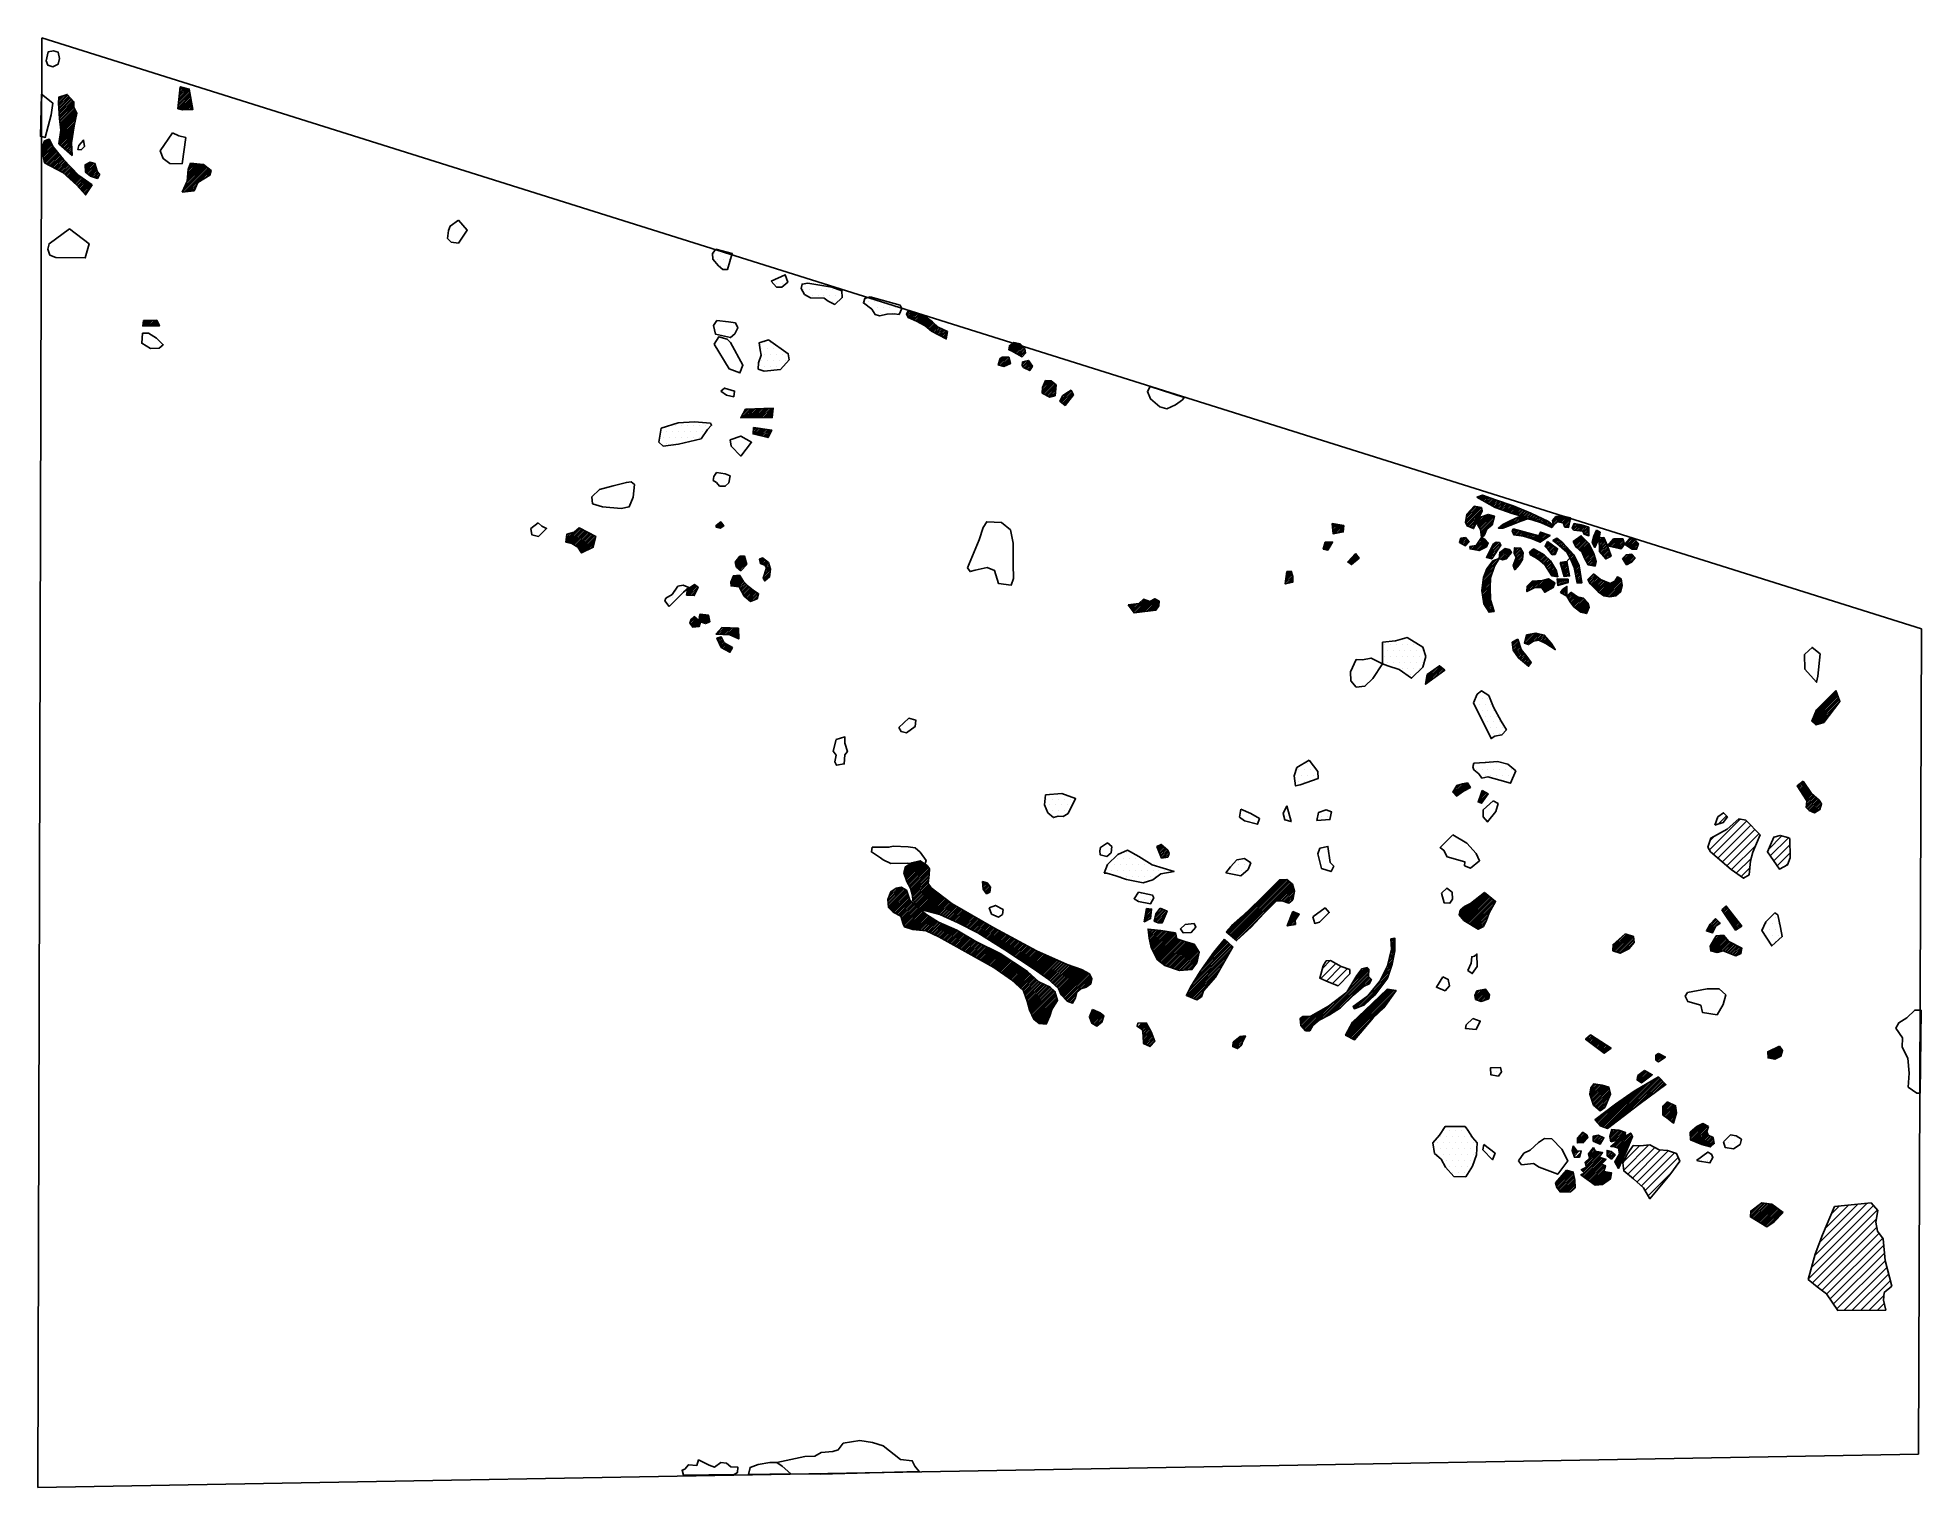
# Model space of a CAD drawing. Header units: metres. Extents: x -8.9 to -4.92, y -17.04 to -13.98.
import ezdxf

# ---------------------------------------------------------------- set-up
doc = ezdxf.new("R2010")
doc.units = ezdxf.units.M
doc.header["$LTSCALE"] = 25
doc.header["$MEASUREMENT"] = 0
doc.linetypes.add('STRICHPUNKTX2', pattern=[2, 1, -0.5, 0, -0.5])
doc.layers.get('0').update_dxf_attribs({"linetype": 'CONTINUOUS'})
for name, color, linetype in [('FEUER', 1, 'CONTINUOUS'), ('GRABUNGSGRENZE', 3, 'STRICHPUNKTX2'), ('KNOCHEN', 2, 'CONTINUOUS'), ('KNOCHENSCHRAFF', 2, 'CONTINUOUS'), ('STEINE', 4, 'CONTINUOUS'), ('STEINESCHRAFF', 4, 'CONTINUOUS')]:
    doc.layers.add(name, color=color, linetype=linetype)

# ---------------------------------------------------------------- blocks, each defined once
blk = doc.blocks.new('*X1')
at = {"color": 0}
for p, q in [((-859.85, -1412.1), (-857.45, -1409.7)), ((-859.81, -1411.7), (-857.5, -1409.4)), ((-859.76, -1411.31), (-857.56, -1409.1)), ((-859.72, -1410.91), (-857.75, -1408.94)), ((-859.68, -1410.51), (-858.04, -1408.87)), ((-859.63, -1410.11), (-858.32, -1408.8)), ((-859.59, -1409.72), (-858.6, -1408.73)), ((-859.54, -1409.32), (-858.88, -1408.66)), ((-859.5, -1408.92), (-859.16, -1408.58)), ((-859.46, -1408.53), (-859.44, -1408.51)), ((-885.17, -1411.96), (-883.35, -1410.15)), ((-885.14, -1412.29), (-883.16, -1410.31)), ((-885.13, -1411.57), (-883.87, -1410.31)), ((-885.11, -1412.61), (-882.99, -1410.49)), ((-885.1, -1411.19), (-884.38, -1410.47)), ((-885.09, -1412.94), (-882.82, -1410.68)), ((-885.06, -1410.8), (-884.89, -1410.63)), ((-885.06, -1413.27), (-882.65, -1410.86)), ((-885.03, -1413.59), (-882.48, -1411.05)), ((-885, -1413.92), (-882.31, -1411.23)), ((-884.98, -1414.25), (-882.15, -1411.41)), ((-884.95, -1414.57), (-881.98, -1411.6)), ((-884.92, -1414.9), (-881.91, -1411.88)), ((-884.9, -1415.23), (-881.91, -1412.24)), ((-884.87, -1415.55), (-881.91, -1412.6)), ((-884.84, -1415.87), (-881.88, -1412.92)), ((-884.81, -1416.2), (-881.76, -1413.15)), ((-884.78, -1416.52), (-881.64, -1413.38)), ((-884.75, -1416.84), (-881.51, -1413.61)), ((-884.72, -1417.17), (-881.39, -1413.84)), ((-859.94, -1412.89), (-857.34, -1410.3)), ((-859.89, -1412.5), (-857.39, -1410)), ((-859.86, -1413.17), (-857.29, -1410.6)), ((-859.58, -1413.25), (-857.23, -1410.9)), ((-859.3, -1413.32), (-857.18, -1411.2)), ((-859.03, -1413.4), (-857.13, -1411.5)), ((-858.66, -1413.38), (-857.07, -1411.8)), ((-858.28, -1413.36), (-857.02, -1412.1)), ((-857.91, -1413.34), (-856.96, -1412.4)), ((-857.53, -1413.32), (-856.91, -1412.7)), ((-857.16, -1413.3), (-856.86, -1413)), ((-885.02, -1420.3), (-881.92, -1417.2)), ((-884.99, -1420.62), (-881.99, -1417.62)), ((-884.97, -1419.89), (-881.86, -1416.79)), ((-884.91, -1419.49), (-881.76, -1416.33)), ((-884.86, -1419.08), (-881.66, -1415.88)), ((-884.8, -1418.67), (-881.56, -1415.43)), ((-884.75, -1418.26), (-881.46, -1414.98)), ((-884.69, -1417.85), (-881.37, -1414.52)), ((-884.68, -1417.49), (-881.27, -1414.08)), ((-888.62, -1421.78), (-886.85, -1420.01)), ((-888.56, -1422.07), (-886.73, -1420.25)), ((-888.51, -1421.32), (-886.98, -1419.78)), ((-888.5, -1422.36), (-886.61, -1420.48)), ((-888.44, -1422.66), (-886.49, -1420.71)), ((-888.38, -1422.95), (-886.37, -1420.95)), ((-888.34, -1420.79), (-887.14, -1419.59)), ((-888.32, -1423.25), (-886.25, -1421.18)), ((-888.26, -1423.54), (-886.1, -1421.38)), ((-888.2, -1423.83), (-885.94, -1421.57)), ((-888.17, -1420.27), (-887.69, -1419.78)), ((-888.14, -1424.13), (-885.78, -1421.77)), ((-884.8, -1420.79), (-882.05, -1418.04)), ((-884.61, -1420.95), (-882.12, -1418.46)), ((-884.42, -1421.12), (-882.18, -1418.88)), ((-884.23, -1421.28), (-882.25, -1419.29)), ((-884.04, -1421.44), (-882.31, -1419.71)), ((-883.86, -1421.61), (-882.37, -1420.13)), ((-883.67, -1421.77), (-882.4, -1420.51)), ((-883.48, -1421.94), (-882.38, -1420.84)), ((-883.29, -1422.1), (-882.37, -1421.18)), ((-883.1, -1422.27), (-882.35, -1421.52)), ((-888.08, -1424.42), (-885.63, -1421.97)), ((-887.93, -1424.62), (-885.47, -1422.16)), ((-887.7, -1424.74), (-885.31, -1422.36)), ((-887.47, -1424.87), (-885.15, -1422.55)), ((-887.23, -1424.99), (-885, -1422.75)), ((-887, -1425.11), (-884.84, -1422.95)), ((-886.77, -1425.24), (-884.68, -1423.14)), ((-886.54, -1425.36), (-884.52, -1423.34)), ((-886.31, -1425.48), (-884.36, -1423.53)), ((-886.08, -1425.6), (-884.21, -1423.73)), ((-885.85, -1425.73), (-884.04, -1423.92)), ((-885.62, -1425.85), (-883.87, -1424.1)), ((-885.39, -1425.97), (-883.69, -1424.28)), ((-885.16, -1426.1), (-883.52, -1424.46)), ((-884.93, -1426.22), (-883.35, -1424.64)), ((-884.7, -1426.34), (-883.17, -1424.82)), ((-884.47, -1426.47), (-883, -1425)), ((-884.24, -1426.59), (-882.83, -1425.18)), ((-884.06, -1426.76), (-882.65, -1425.36)), ((-883.87, -1426.93), (-882.48, -1425.54)), ((-883.68, -1427.1), (-882.31, -1425.72)), ((-882.91, -1422.43), (-882.33, -1421.86)), ((-882.72, -1422.6), (-882.32, -1422.19)), ((-882.53, -1422.76), (-882.3, -1422.53)), ((-882.35, -1422.93), (-882.29, -1422.87)), ((-879.5, -1425.03), (-879.34, -1424.87)), ((-879.48, -1425.37), (-878.65, -1424.54)), ((-879.46, -1425.7), (-878.26, -1424.5)), ((-879.44, -1426.04), (-877.97, -1424.56)), ((-879.42, -1426.37), (-877.67, -1424.62)), ((-879.31, -1426.61), (-877.44, -1424.74)), ((-879.12, -1426.77), (-877.36, -1425.01)), ((-878.92, -1426.93), (-877.28, -1425.29)), ((-878.73, -1427.09), (-877.2, -1425.56)), ((-859.08, -1430.77), (-853.81, -1425.5)), ((-858.78, -1430.12), (-854, -1425.34)), ((-858.68, -1430.73), (-853.61, -1425.66)), ((-858.46, -1429.45), (-854.2, -1425.19)), ((-858.15, -1428.79), (-854.4, -1425.03)), ((-857.98, -1428.26), (-854.62, -1424.91)), ((-857.95, -1427.88), (-854.95, -1424.87)), ((-857.92, -1427.5), (-855.27, -1424.84)), ((-857.89, -1427.12), (-855.59, -1424.81)), ((-857.87, -1426.73), (-855.91, -1424.77)), ((-857.84, -1426.35), (-856.23, -1424.74)), ((-857.81, -1425.97), (-856.55, -1424.71)), ((-857.59, -1425.4), (-856.87, -1424.67)), ((-857.36, -1424.81), (-857.19, -1424.64)), ((-883.5, -1427.26), (-882.13, -1425.9)), ((-883.31, -1427.43), (-881.96, -1426.08)), ((-883.13, -1427.6), (-881.79, -1426.26)), ((-882.94, -1427.77), (-881.61, -1426.44)), ((-882.75, -1427.93), (-881.44, -1426.62)), ((-882.57, -1428.1), (-881.26, -1426.8)), ((-882.38, -1428.27), (-881.09, -1426.98)), ((-882.2, -1428.44), (-880.92, -1427.16)), ((-882.01, -1428.6), (-880.72, -1427.32)), ((-881.82, -1428.77), (-880.52, -1427.46)), ((-881.64, -1428.94), (-880.31, -1427.61)), ((-881.45, -1429.11), (-880.1, -1427.76)), ((-881.27, -1429.27), (-879.9, -1427.9)), ((-881.1, -1429.46), (-879.69, -1428.05)), ((-880.93, -1429.65), (-879.48, -1428.2)), ((-880.76, -1429.83), (-879.27, -1428.34)), ((-880.6, -1430.02), (-879.07, -1428.49)), ((-880.43, -1430.2), (-878.86, -1428.64)), ((-880.26, -1430.39), (-878.65, -1428.78)), ((-880.09, -1430.57), (-878.45, -1428.93)), ((-879.92, -1430.76), (-878.24, -1429.07)), ((-879.76, -1430.95), (-878.18, -1429.37)), ((-878.54, -1427.25), (-877.12, -1425.83)), ((-878.32, -1427.39), (-877.04, -1426.11)), ((-878.05, -1427.47), (-876.95, -1426.37)), ((-877.78, -1427.56), (-876.78, -1426.56)), ((-877.51, -1427.64), (-876.62, -1426.75)), ((-877.25, -1427.73), (-876.45, -1426.93)), ((-876.98, -1427.82), (-876.84, -1427.68)), ((-858.29, -1430.69), (-853.41, -1425.82)), ((-857.89, -1430.64), (-853.22, -1425.97)), ((-857.49, -1430.6), (-855.86, -1428.97)), ((-857.09, -1430.56), (-856.14, -1429.61)), ((-855.39, -1428.5), (-853.02, -1426.13)), ((-854.46, -1427.93), (-853.01, -1426.47)), ((-853.54, -1427.36), (-853.18, -1427)), ((-879.59, -1431.13), (-878.8, -1430.34)), ((-879.42, -1431.32), (-879.41, -1431.31)), ((-856.7, -1430.52), (-856.42, -1430.24)), ((-867.38, -1458.87), (-866.29, -1457.78)), ((-867.32, -1458.46), (-866.64, -1457.78)), ((-867.26, -1458.05), (-867, -1457.79)), ((-867.11, -1458.96), (-865.93, -1457.78)), ((-866.75, -1458.96), (-865.57, -1457.78)), ((-866.4, -1458.95), (-865.22, -1457.77)), ((-866.04, -1458.95), (-864.86, -1457.77)), ((-865.69, -1458.95), (-864.51, -1457.77)), ((-865.33, -1458.95), (-864.34, -1457.95)), ((-864.98, -1458.95), (-864.22, -1458.19)), ((-864.62, -1458.95), (-864.11, -1458.43)), ((-864.27, -1458.95), (-864, -1458.68)), ((-863.92, -1458.95), (-863.89, -1458.92))]:
    blk.add_line(p, q, dxfattribs=at)
blk = doc.blocks.new('*X2')
at = {"color": 0}
for p, q in [((-741.15, -1478.31), (-739.34, -1476.5)), ((-741.04, -1477.85), (-739.71, -1476.51)), ((-740.79, -1478.31), (-738.97, -1476.48)), ((-740.54, -1477), (-740.08, -1476.53)), ((-740.44, -1478.31), (-738.6, -1476.47)), ((-740.08, -1478.3), (-738.23, -1476.45)), ((-739.73, -1478.3), (-737.86, -1476.44)), ((-739.37, -1478.3), (-737.49, -1476.42)), ((-739.02, -1478.3), (-737.13, -1476.41)), ((-738.66, -1478.3), (-736.76, -1476.39)), ((-738.31, -1478.3), (-736.39, -1476.37)), ((-737.95, -1478.29), (-736.02, -1476.36)), ((-737.6, -1478.29), (-735.65, -1476.34)), ((-737.24, -1478.29), (-735.28, -1476.33)), ((-736.89, -1478.29), (-734.91, -1476.31)), ((-736.53, -1478.29), (-734.54, -1476.3)), ((-736.18, -1478.29), (-734.49, -1476.6)), ((-735.82, -1478.28), (-734.53, -1476.99)), ((-735.47, -1478.28), (-734.56, -1477.38)), ((-738.68, -1481.5), (-737.69, -1480.51)), ((-738.65, -1481.11), (-738, -1480.46)), ((-738.61, -1480.72), (-738.31, -1480.42)), ((-738.6, -1481.77), (-737.38, -1480.55)), ((-738.32, -1481.84), (-737.07, -1480.59)), ((-738.03, -1481.91), (-736.76, -1480.64)), ((-737.75, -1481.98), (-736.45, -1480.68)), ((-737.46, -1482.04), (-736.15, -1480.73)), ((-737.18, -1482.11), (-735.84, -1480.77)), ((-736.89, -1482.18), (-735.53, -1480.82)), ((-736.6, -1482.25), (-735.22, -1480.86)), ((-736.32, -1482.32), (-734.91, -1480.91)), ((-736.03, -1482.38), (-734.96, -1481.31)), ((-735.11, -1478.28), (-734.59, -1477.76)), ((-734.76, -1478.28), (-734.63, -1478.15)), ((-735.75, -1482.45), (-735.31, -1482.02)), ((-746.47, -1501.31), (-745.46, -1500.29)), ((-746.28, -1501.47), (-745.31, -1500.5)), ((-745.98, -1501.53), (-745.17, -1500.71)), ((-745.69, -1501.58), (-745.02, -1500.92)), ((-744.92, -1501.17), (-744.88, -1501.13)), ((-778.15, -1504.35), (-775.52, -1501.72)), ((-778.11, -1503.96), (-776.65, -1502.5)), ((-778.07, -1503.57), (-777.14, -1502.63)), ((-778.03, -1504.59), (-775.13, -1501.69)), ((-778.03, -1503.17), (-777.63, -1502.77)), ((-777.75, -1504.66), (-774.9, -1501.81)), ((-777.47, -1504.73), (-774.67, -1501.93)), ((-777.19, -1504.8), (-774.44, -1502.05)), ((-776.9, -1504.87), (-774.2, -1502.17)), ((-776.68, -1505), (-773.97, -1502.29)), ((-776.46, -1505.13), (-773.74, -1502.41)), ((-776.23, -1505.26), (-773.51, -1502.53)), ((-776.01, -1505.39), (-773.27, -1502.65)), ((-775.78, -1505.52), (-773.04, -1502.77)), ((-775.59, -1505.68), (-772.81, -1502.9)), ((-775.45, -1505.89), (-772.58, -1503.02)), ((-775.31, -1506.1), (-772.34, -1503.14)), ((-775.17, -1506.32), (-772.11, -1503.26)), ((-775.03, -1506.53), (-771.88, -1503.38)), ((-774.89, -1506.75), (-771.94, -1503.8)), ((-774.42, -1506.62), (-772.05, -1504.26)), ((-773.73, -1506.29), (-772.16, -1504.72)), ((-773.04, -1505.95), (-772.27, -1505.19)), ((-742.42, -1508.92), (-741, -1507.5)), ((-742.34, -1509.2), (-740.65, -1507.51)), ((-742.26, -1509.47), (-740.46, -1507.67)), ((-742.19, -1509.75), (-740.39, -1507.95)), ((-742.03, -1509.95), (-740.31, -1508.23)), ((-741.93, -1508.08), (-741.35, -1507.5)), ((-741.84, -1510.11), (-740.24, -1508.51)), ((-741.65, -1510.27), (-740.16, -1508.78)), ((-741.46, -1510.44), (-740.08, -1509.06)), ((-737.27, -1508.37), (-736.81, -1507.91)), ((-737.23, -1508.68), (-736.54, -1507.99)), ((-737.18, -1508.98), (-736.34, -1508.15)), ((-736.98, -1509.14), (-736.15, -1508.31)), ((-736.73, -1509.24), (-735.96, -1508.48)), ((-736.47, -1509.34), (-735.77, -1508.64)), ((-736.21, -1509.43), (-735.58, -1508.8)), ((-736.07, -1509.65), (-735.44, -1509.01)), ((-743.41, -1513.09), (-741.87, -1511.55)), ((-743.37, -1513.41), (-741.54, -1511.58)), ((-743.34, -1513.73), (-741.4, -1511.79)), ((-743.25, -1512.58), (-742.26, -1511.6)), ((-743.08, -1513.83), (-741.26, -1512.01)), ((-742.97, -1511.95), (-742.66, -1511.64)), ((-742.77, -1513.87), (-741.12, -1512.22)), ((-742.45, -1513.91), (-740.99, -1512.44)), ((-742.14, -1513.95), (-740.85, -1512.65)), ((-741.83, -1513.99), (-740.71, -1512.87)), ((-741.57, -1514.08), (-740.53, -1513.05)), ((-741.27, -1510.6), (-740.95, -1510.28)), ((-736.5, -1512.2), (-735.05, -1510.75)), ((-736.41, -1511.76), (-735, -1510.34)), ((-736.39, -1512.44), (-735.11, -1511.16)), ((-736.27, -1512.68), (-735.16, -1511.57)), ((-736.25, -1511.23), (-735.06, -1510.05)), ((-736.08, -1510.71), (-735.16, -1509.79)), ((-735.94, -1509.86), (-735.34, -1509.27)), ((-735.91, -1510.19), (-735.25, -1509.53)), ((-752.71, -1515.68), (-750.75, -1513.72)), ((-752.64, -1515.26), (-750.95, -1513.56)), ((-752.57, -1514.83), (-751.65, -1513.91)), ((-752.43, -1515.75), (-750.56, -1513.88)), ((-752.1, -1515.78), (-750.36, -1514.04)), ((-751.77, -1515.8), (-750.52, -1514.55)), ((-751.44, -1515.82), (-750.8, -1515.18)), ((-751.11, -1515.85), (-751.08, -1515.81)), ((-741.45, -1514.31), (-740.36, -1513.23)), ((-741.33, -1514.55), (-740.18, -1513.4)), ((-741.21, -1514.78), (-740.01, -1513.58)), ((-741.09, -1515.02), (-739.83, -1513.76)), ((-740.97, -1515.25), (-739.65, -1513.93)), ((-740.85, -1515.48), (-739.45, -1514.09)), ((-740.73, -1515.72), (-739.25, -1514.24)), ((-740.61, -1515.95), (-739.05, -1514.4)), ((-740.41, -1516.11), (-738.86, -1514.55)), ((-740.22, -1516.27), (-738.66, -1514.71)), ((-740.02, -1516.42), (-738.44, -1514.85)), ((-739.82, -1516.58), (-738.23, -1514.99)), ((-739.63, -1516.74), (-738.02, -1515.13)), ((-739.43, -1516.89), (-737.8, -1515.26)), ((-739.23, -1517.04), (-737.59, -1515.4)), ((-738.64, -1516.81), (-737.65, -1515.83)), ((-738.06, -1516.58), (-737.8, -1516.33)), ((-752, -1521.68), (-750.84, -1520.52)), ((-751.89, -1521.23), (-751.03, -1520.37)), ((-751.85, -1521.89), (-750.64, -1520.68)), ((-751.7, -1522.09), (-750.44, -1520.84)), ((-751.55, -1522.29), (-750.25, -1520.99)), ((-750.07, -1520.46), (-749.43, -1519.83)), ((-749.98, -1520.73), (-749.11, -1519.86)), ((-749.92, -1519.96), (-749.76, -1519.8)), ((-749.9, -1521), (-748.79, -1519.89)), ((-749.81, -1521.26), (-748.47, -1519.92)), ((-749.61, -1521.42), (-748.15, -1519.96)), ((-749.35, -1521.51), (-748.07, -1520.23)), ((-749.09, -1521.6), (-748.01, -1520.53)), ((-748.83, -1521.69), (-747.95, -1520.82)), ((-751.36, -1522.46), (-750.05, -1521.15)), ((-750.97, -1522.42), (-749.85, -1521.31)), ((-750.58, -1522.38), (-749.86, -1521.67)), ((-750.18, -1522.34), (-750, -1522.16)), ((-748.34, -1521.56), (-747.89, -1521.11)), ((-746.53, -1524), (-745.13, -1522.59)), ((-746.33, -1524.86), (-746.26, -1524.79)), ((-746.22, -1525.09), (-745.74, -1524.62)), ((-746.2, -1524.01), (-744.79, -1522.61)), ((-746.1, -1525.33), (-745.38, -1524.62)), ((-745.98, -1525.57), (-745.26, -1524.85)), ((-745.86, -1524.03), (-744.45, -1522.62)), ((-745.52, -1524.04), (-744.11, -1522.63)), ((-745.18, -1524.06), (-743.77, -1522.65)), ((-744.84, -1524.08), (-743.43, -1522.66)), ((-744.51, -1524.09), (-743.09, -1522.67)), ((-744.17, -1524.11), (-742.75, -1522.69)), ((-743.83, -1524.12), (-742.41, -1522.7)), ((-743.52, -1524.17), (-742.07, -1522.71)), ((-743.27, -1524.27), (-741.79, -1522.79)), ((-743.03, -1524.38), (-741.78, -1523.13)), ((-742.79, -1524.49), (-741.77, -1523.48)), ((-742.54, -1524.6), (-741.76, -1523.82)), ((-742.3, -1524.71), (-741.75, -1524.16)), ((-742.05, -1524.82), (-741.73, -1524.5)), ((-741.81, -1524.93), (-741.72, -1524.84)), ((-745.87, -1525.81), (-745.15, -1525.08)), ((-745.75, -1526.05), (-745.03, -1525.32)), ((-745.64, -1526.28), (-744.91, -1525.55)), ((-745.52, -1526.52), (-744.79, -1525.79)), ((-745.41, -1526.76), (-744.57, -1525.92)), ((-745.18, -1526.89), (-744.35, -1526.05)), ((-744.96, -1527.02), (-744.12, -1526.18)), ((-744.73, -1527.15), (-743.9, -1526.31)), ((-744.51, -1527.27), (-743.67, -1526.44)), ((-744.28, -1527.4), (-743.45, -1526.57)), ((-744.06, -1527.53), (-743.22, -1526.7)), ((-743.83, -1527.66), (-743.17, -1527)), ((-743.61, -1527.79), (-743.54, -1527.73))]:
    blk.add_line(p, q, dxfattribs=at)
blk = doc.blocks.new('*X3')
at = {"color": 0}
for p, q in [((-706.29, -1456.53), (-705.71, -1455.95)), ((-706.18, -1456.77), (-705.44, -1456.03)), ((-706.07, -1457.01), (-705.17, -1456.11)), ((-705.92, -1457.22), (-704.89, -1456.19)), ((-705.68, -1457.33), (-704.62, -1456.28)), ((-705.43, -1457.44), (-704.35, -1456.36)), ((-705.19, -1457.55), (-704.08, -1456.44)), ((-704.94, -1457.66), (-703.81, -1456.52)), ((-704.7, -1457.76), (-703.54, -1456.6)), ((-704.45, -1457.87), (-703.26, -1456.69)), ((-704.2, -1457.98), (-702.99, -1456.77)), ((-703.97, -1458.1), (-702.72, -1456.85)), ((-703.74, -1458.23), (-702.45, -1456.94)), ((-703.51, -1458.35), (-702.25, -1457.09)), ((-703.28, -1458.47), (-702.05, -1457.24)), ((-703.05, -1458.59), (-701.85, -1457.39)), ((-702.82, -1458.71), (-701.65, -1457.55)), ((-702.59, -1458.84), (-701.45, -1457.7)), ((-702.37, -1458.97), (-701.25, -1457.85)), ((-702.18, -1459.13), (-701.05, -1458)), ((-701.98, -1459.29), (-700.85, -1458.16)), ((-701.79, -1459.45), (-700.66, -1458.33)), ((-701.6, -1459.61), (-700.48, -1458.5)), ((-701.4, -1459.78), (-700.29, -1458.66)), ((-701.21, -1459.94), (-700.11, -1458.83)), ((-701.01, -1460.09), (-699.92, -1459)), ((-700.78, -1460.21), (-699.73, -1459.17)), ((-700.55, -1460.33), (-699.52, -1459.31)), ((-700.32, -1460.46), (-699.28, -1459.42)), ((-700.09, -1460.58), (-699.04, -1459.53)), ((-699.86, -1460.7), (-698.79, -1459.64)), ((-699.63, -1460.83), (-698.55, -1459.75)), ((-699.4, -1460.95), (-698.31, -1459.86)), ((-699.17, -1461.08), (-698.07, -1459.97)), ((-698.94, -1461.2), (-697.82, -1460.09)), ((-698.71, -1461.32), (-697.75, -1460.37)), ((-698.48, -1461.45), (-697.83, -1460.79)), ((-698.25, -1461.57), (-697.9, -1461.22)), ((-698.02, -1461.69), (-697.97, -1461.65)), ((-684.76, -1464), (-683.33, -1462.56)), ((-684.71, -1463.59), (-683.62, -1462.5)), ((-684.66, -1463.18), (-684.5, -1463.02)), ((-684.51, -1464.09), (-683.04, -1462.62)), ((-684.25, -1464.19), (-682.74, -1462.68)), ((-684.02, -1464.31), (-682.45, -1462.74)), ((-683.79, -1464.44), (-682.26, -1462.9)), ((-683.57, -1464.56), (-682.08, -1463.08)), ((-683.34, -1464.69), (-681.91, -1463.26)), ((-683.11, -1464.82), (-681.73, -1463.44)), ((-682.89, -1464.95), (-681.56, -1463.62)), ((-682.66, -1465.07), (-681.4, -1463.81)), ((-682.43, -1465.2), (-681.35, -1464.11)), ((-682.21, -1465.33), (-681.3, -1464.42)), ((-686.91, -1467.2), (-685.28, -1465.57)), ((-686.9, -1466.83), (-685.63, -1465.57)), ((-686.76, -1466.35), (-685.98, -1465.56)), ((-686.63, -1467.28), (-684.93, -1465.57)), ((-686.63, -1465.86), (-686.52, -1465.75)), ((-686.36, -1467.35), (-684.73, -1465.73)), ((-686.08, -1467.43), (-684.65, -1466)), ((-685.77, -1467.48), (-684.57, -1466.27)), ((-685.13, -1467.19), (-684.48, -1466.54)), ((-684.48, -1466.9), (-684.4, -1466.81)), ((-681.94, -1467.18), (-681.09, -1466.33)), ((-681.91, -1466.8), (-681.56, -1466.44)), ((-681.85, -1467.45), (-680.65, -1466.25)), ((-681.72, -1467.67), (-680.51, -1466.46)), ((-681.5, -1467.8), (-680.36, -1466.67)), ((-681.26, -1467.92), (-680.22, -1466.87)), ((-681.03, -1468.04), (-680.07, -1467.08)), ((-680.8, -1468.16), (-679.93, -1467.29)), ((-680.56, -1468.28), (-679.92, -1467.63)), ((-677.72, -1472.86), (-675.61, -1470.75)), ((-677.7, -1472.48), (-675.82, -1470.6)), ((-677.68, -1472.11), (-676.11, -1470.55)), ((-677.67, -1473.17), (-675.41, -1470.9)), ((-677.5, -1471.59), (-676.45, -1470.53)), ((-677.44, -1473.29), (-675.21, -1471.06)), ((-677.24, -1470.97), (-676.79, -1470.51)), ((-677.21, -1473.41), (-675, -1471.21)), ((-676.97, -1473.53), (-674.8, -1471.36)), ((-676.74, -1473.65), (-674.8, -1471.71)), ((-676.51, -1473.77), (-674.85, -1472.11)), ((-676.27, -1473.89), (-674.9, -1472.51)), ((-675.96, -1473.93), (-674.94, -1472.91)), ((-675.48, -1473.8), (-674.99, -1473.32)), ((-674.02, -1474.82), (-671.85, -1472.65)), ((-673.83, -1474.98), (-671.53, -1472.68)), ((-673.65, -1474.09), (-672.85, -1473.29)), ((-673.64, -1475.14), (-671.42, -1472.93)), ((-673.44, -1475.3), (-671.31, -1473.17)), ((-673.25, -1475.46), (-671.21, -1473.42)), ((-673.06, -1475.62), (-671.97, -1474.53)), ((-616.58, -1500.81), (-616.4, -1500.64)), ((-616.55, -1501.14), (-616.11, -1500.7)), ((-616.52, -1501.47), (-615.81, -1500.76)), ((-616.5, -1501.79), (-615.52, -1500.81)), ((-616.47, -1502.12), (-615.22, -1500.87)), ((-616.44, -1502.45), (-614.93, -1500.93)), ((-616.42, -1502.77), (-614.63, -1500.99)), ((-616.01, -1502.72), (-614.34, -1501.05)), ((-618.44, -1505.86), (-617.15, -1504.57)), ((-618.32, -1505.39), (-617.5, -1504.56)), ((-618.3, -1506.07), (-616.8, -1504.57)), ((-618.2, -1504.92), (-617.85, -1504.56)), ((-618.01, -1506.14), (-616.66, -1504.79)), ((-615.58, -1502.64), (-614.17, -1501.23)), ((-615.15, -1502.56), (-614.2, -1501.62)), ((-614.71, -1502.49), (-614.23, -1502.01)), ((-614.28, -1502.41), (-614.27, -1502.39)), ((-617.72, -1506.2), (-617.17, -1505.65)), ((-613.24, -1508.79), (-611.56, -1507.11)), ((-613.03, -1508.94), (-611.41, -1507.31)), ((-612.83, -1509.08), (-611.25, -1507.51)), ((-612.62, -1509.23), (-611.1, -1507.71)), ((-611.35, -1508.32), (-610.94, -1507.91)), ((-626.49, -1513.2), (-624.93, -1511.64)), ((-626.43, -1512.78), (-625.02, -1511.38)), ((-626.37, -1512.37), (-625.11, -1511.12)), ((-626.31, -1511.96), (-625.2, -1510.86)), ((-626.26, -1513.33), (-624.87, -1511.94)), ((-626.25, -1511.54), (-625.4, -1510.7)), ((-626.19, -1511.13), (-625.77, -1510.72)), ((-625.81, -1513.23), (-624.89, -1512.31)), ((-625.36, -1513.13), (-624.91, -1512.68)), ((-658.62, -1519.17), (-656.15, -1516.7)), ((-658.47, -1519.37), (-655.89, -1516.79)), ((-658.23, -1519.49), (-655.63, -1516.89)), ((-657.82, -1519.43), (-655.38, -1516.99)), ((-657.41, -1519.38), (-655.12, -1517.08)), ((-657.01, -1519.32), (-654.4, -1516.71)), ((-656.6, -1519.27), (-653.89, -1516.56)), ((-656.19, -1519.21), (-653.66, -1516.69)), ((-655.78, -1519.16), (-653.44, -1516.82)), ((-655.37, -1519.1), (-653.21, -1516.95)), ((-659.52, -1517.95), (-659.34, -1517.77)), ((-659.37, -1518.15), (-658.93, -1517.71)), ((-659.22, -1518.35), (-658.51, -1517.65)), ((-659.07, -1518.56), (-658.1, -1517.59)), ((-658.92, -1518.76), (-657.69, -1517.53)), ((-658.77, -1518.96), (-656.97, -1517.17)), ((-654.97, -1519.05), (-653.1, -1517.19)), ((-654.56, -1519), (-653.13, -1517.57)), ((-654.15, -1518.94), (-653.15, -1517.94)), ((-596.89, -1534.51), (-593.47, -1531.09)), ((-596.82, -1534.09), (-593.66, -1530.93)), ((-596.75, -1533.67), (-593.85, -1530.77)), ((-596.68, -1533.25), (-594.31, -1530.87)), ((-596.61, -1532.82), (-595.59, -1531.8)), ((-595.62, -1533.6), (-593.27, -1531.25)), ((-594.26, -1532.6), (-593.08, -1531.41)), ((-592.91, -1531.59), (-592.89, -1531.57))]:
    blk.add_line(p, q, dxfattribs=at)
blk = doc.blocks.new('*X4')
at = {"color": 0}
for p, q in [((-653.55, -1568.9), (-653.24, -1568.59)), ((-653.44, -1569.15), (-652.65, -1568.35)), ((-653.34, -1569.39), (-652.46, -1568.51)), ((-653.23, -1569.64), (-652.27, -1568.68)), ((-706.86, -1574.48), (-704.37, -1571.99)), ((-706.84, -1574.11), (-704.82, -1572.09)), ((-706.76, -1574.74), (-703.92, -1571.89)), ((-706.73, -1573.64), (-705.3, -1572.22)), ((-706.67, -1575), (-703.47, -1571.79)), ((-706.57, -1575.26), (-703.25, -1571.93)), ((-706.48, -1575.52), (-703.04, -1572.07)), ((-706.39, -1575.78), (-702.83, -1572.21)), ((-706.29, -1576.04), (-702.62, -1572.36)), ((-706.18, -1576.28), (-702.4, -1572.5)), ((-706.06, -1576.51), (-702.19, -1572.64)), ((-653.13, -1569.89), (-652.08, -1568.84)), ((-653.02, -1570.14), (-651.89, -1569.01)), ((-652.92, -1570.39), (-651.7, -1569.17)), ((-652.81, -1570.64), (-651.52, -1569.34)), ((-652.71, -1570.88), (-651.33, -1569.51)), ((-652.6, -1571.13), (-651.19, -1569.73)), ((-652.29, -1571.17), (-651.08, -1569.97)), ((-651.85, -1571.09), (-650.97, -1570.21)), ((-651.41, -1571.01), (-651.21, -1570.8)), ((-706.61, -1573.17), (-706.28, -1572.84)), ((-705.94, -1576.74), (-701.98, -1572.79)), ((-705.82, -1576.98), (-701.83, -1572.99)), ((-705.7, -1577.21), (-701.68, -1573.19)), ((-705.58, -1577.44), (-701.53, -1573.39)), ((-705.47, -1577.69), (-701.5, -1573.72)), ((-705.4, -1577.97), (-701.52, -1574.09)), ((-705.32, -1578.24), (-701.54, -1574.47)), ((-705.24, -1578.51), (-701.58, -1574.85)), ((-705.16, -1578.79), (-701.62, -1575.25)), ((-705.08, -1579.06), (-701.67, -1575.66)), ((-705.06, -1579.39), (-701.72, -1576.06)), ((-705.04, -1579.73), (-701.77, -1576.46)), ((-690.34, -1576.34), (-690.17, -1576.17)), ((-690.3, -1576.66), (-689.9, -1576.26)), ((-690.26, -1576.98), (-689.63, -1576.34)), ((-690.23, -1577.29), (-689.36, -1576.42)), ((-690.19, -1577.61), (-689.2, -1576.62)), ((-710.31, -1580.05), (-707.64, -1577.38)), ((-710.28, -1580.37), (-707.34, -1577.43)), ((-710.24, -1580.69), (-707.11, -1577.56)), ((-710.21, -1581.01), (-706.88, -1577.68)), ((-710.17, -1581.33), (-706.65, -1577.8)), ((-710.15, -1579.53), (-708.07, -1577.45)), ((-710.14, -1581.65), (-706.42, -1577.93)), ((-709.97, -1581.83), (-706.27, -1578.14)), ((-709.9, -1578.94), (-708.5, -1577.53)), ((-709.79, -1582.01), (-706.19, -1578.4)), ((-709.66, -1578.34), (-709.55, -1578.23)), ((-709.62, -1582.19), (-706.1, -1578.67)), ((-709.44, -1582.36), (-706.01, -1578.93)), ((-709.27, -1582.54), (-705.92, -1579.2)), ((-709.06, -1582.69), (-705.84, -1579.47)), ((-708.83, -1582.81), (-705.75, -1579.73)), ((-708.59, -1582.93), (-705.66, -1580)), ((-708.36, -1583.05), (-705.5, -1580.19)), ((-708.13, -1583.17), (-705.31, -1580.36)), ((-707.89, -1583.29), (-705.13, -1580.52)), ((-705.03, -1580.08), (-701.67, -1576.71)), ((-704.91, -1580.31), (-701.53, -1576.93)), ((-704.74, -1580.49), (-701.39, -1577.14)), ((-704.57, -1580.67), (-701.25, -1577.36)), ((-704.4, -1580.86), (-701.08, -1577.54)), ((-704.23, -1581.04), (-700.88, -1577.7)), ((-704.06, -1581.23), (-700.68, -1577.85)), ((-703.89, -1581.41), (-700.48, -1578)), ((-703.72, -1581.59), (-700.28, -1578.16)), ((-703.55, -1581.78), (-700.08, -1578.31)), ((-703.38, -1581.96), (-699.88, -1578.46)), ((-703.14, -1582.08), (-699.68, -1578.62)), ((-702.87, -1582.15), (-699.48, -1578.77)), ((-702.59, -1582.23), (-699.28, -1578.92)), ((-702.31, -1582.3), (-699.08, -1579.08)), ((-702.03, -1582.38), (-698.88, -1579.23)), ((-701.75, -1582.45), (-698.68, -1579.38)), ((-701.47, -1582.53), (-698.48, -1579.54)), ((-701.19, -1582.6), (-698.28, -1579.69)), ((-700.91, -1582.68), (-698.08, -1579.84)), ((-700.63, -1582.75), (-697.88, -1580)), ((-700.36, -1582.83), (-697.68, -1580.15)), ((-700.08, -1582.9), (-697.48, -1580.3)), ((-699.8, -1582.97), (-697.28, -1580.46)), ((-699.52, -1583.05), (-697.08, -1580.61)), ((-690.09, -1577.86), (-689.05, -1576.82)), ((-689.94, -1578.07), (-688.9, -1577.02)), ((-689.79, -1578.27), (-688.74, -1577.22)), ((-689.65, -1578.48), (-688.67, -1577.5)), ((-689.5, -1578.68), (-688.73, -1577.92)), ((-688.94, -1578.48), (-688.8, -1578.34)), ((-707.66, -1583.41), (-704.94, -1580.69)), ((-707.51, -1583.62), (-704.75, -1580.86)), ((-707.43, -1583.89), (-704.56, -1581.02)), ((-707.34, -1584.16), (-704.38, -1581.19)), ((-707.26, -1584.43), (-704.19, -1581.35)), ((-707.18, -1584.7), (-704, -1581.52)), ((-707.09, -1584.97), (-703.81, -1581.69)), ((-706.99, -1585.22), (-703.62, -1581.85)), ((-706.88, -1585.46), (-703.44, -1582.02)), ((-706.77, -1585.71), (-703.25, -1582.18)), ((-706.51, -1585.8), (-703.06, -1582.35)), ((-706.24, -1585.88), (-702.87, -1582.52)), ((-705.98, -1585.97), (-702.69, -1582.68)), ((-705.71, -1586.06), (-702.5, -1582.85)), ((-705.44, -1586.15), (-702.31, -1583.01)), ((-705.18, -1586.23), (-702.1, -1583.16)), ((-704.89, -1586.3), (-701.89, -1583.3)), ((-704.57, -1586.34), (-701.67, -1583.43)), ((-704.25, -1586.37), (-701.45, -1583.57)), ((-703.93, -1586.4), (-701.24, -1583.71)), ((-703.61, -1586.43), (-701.02, -1583.84)), ((-703.29, -1586.47), (-700.8, -1583.98)), ((-702.97, -1586.5), (-700.59, -1584.12)), ((-702.65, -1586.53), (-700.37, -1584.25)), ((-702.33, -1586.56), (-700.15, -1584.39)), ((-702.05, -1586.64), (-699.94, -1584.53)), ((-699.26, -1583.14), (-696.88, -1580.77)), ((-699.01, -1583.25), (-696.68, -1580.91)), ((-698.77, -1583.36), (-696.45, -1581.04)), ((-698.53, -1583.47), (-696.23, -1581.17)), ((-698.28, -1583.58), (-696, -1581.3)), ((-698.04, -1583.69), (-695.78, -1581.43)), ((-697.8, -1583.8), (-695.55, -1581.56)), ((-697.55, -1583.91), (-695.33, -1581.69)), ((-697.31, -1584.02), (-695.1, -1581.82)), ((-697.07, -1584.13), (-694.88, -1581.95)), ((-696.82, -1584.24), (-694.66, -1582.07)), ((-696.58, -1584.35), (-694.43, -1582.2)), ((-696.34, -1584.46), (-694.21, -1582.33)), ((-696.1, -1584.57), (-693.98, -1582.46)), ((-695.85, -1584.69), (-693.76, -1582.59)), ((-695.61, -1584.8), (-693.53, -1582.72)), ((-695.37, -1584.91), (-693.31, -1582.85)), ((-695.14, -1585.03), (-693.08, -1582.98)), ((-694.9, -1585.15), (-692.86, -1583.11)), ((-694.67, -1585.27), (-692.64, -1583.24)), ((-694.44, -1585.39), (-692.41, -1583.37)), ((-694.2, -1585.51), (-692.19, -1583.49)), ((-693.97, -1585.63), (-691.96, -1583.62)), ((-693.73, -1585.75), (-691.74, -1583.75)), ((-693.5, -1585.87), (-691.51, -1583.88)), ((-693.27, -1585.99), (-691.29, -1584.01)), ((-693.03, -1586.11), (-691.06, -1584.14)), ((-692.8, -1586.23), (-690.84, -1584.27)), ((-692.57, -1586.35), (-690.61, -1584.4)), ((-692.33, -1586.47), (-690.39, -1584.53)), ((-656.18, -1584.61), (-654.81, -1583.24)), ((-656.16, -1584.24), (-654.76, -1582.84)), ((-656.09, -1583.82), (-654.72, -1582.44)), ((-656.03, -1583.4), (-654.67, -1582.05)), ((-655.96, -1582.98), (-654.91, -1581.92)), ((-655.9, -1582.56), (-655.23, -1581.89)), ((-655.83, -1582.14), (-655.55, -1581.86)), ((-655.49, -1584.28), (-654.85, -1583.64)), ((-654.09, -1584.29), (-651.96, -1582.16)), ((-654, -1583.84), (-652.21, -1582.05)), ((-654, -1584.56), (-651.71, -1582.26)), ((-653.91, -1583.4), (-652.45, -1581.95)), ((-653.81, -1582.95), (-652.7, -1581.84)), ((-653.76, -1584.66), (-651.46, -1582.37)), ((-653.51, -1584.77), (-651.62, -1582.88)), ((-653.25, -1584.87), (-651.88, -1583.5)), ((-652.88, -1584.85), (-652.15, -1584.12)), ((-701.81, -1586.76), (-699.72, -1584.66)), ((-701.57, -1586.87), (-699.49, -1584.78)), ((-701.33, -1586.99), (-699.24, -1584.89)), ((-701.09, -1587.1), (-698.99, -1585)), ((-700.85, -1587.21), (-698.75, -1585.11)), ((-700.62, -1587.33), (-698.5, -1585.22)), ((-700.38, -1587.44), (-698.26, -1585.32)), ((-700.14, -1587.55), (-698.01, -1585.43)), ((-699.9, -1587.67), (-697.77, -1585.54)), ((-699.66, -1587.78), (-697.52, -1585.65)), ((-699.42, -1587.9), (-697.28, -1585.76)), ((-699.19, -1588.03), (-697.03, -1585.87)), ((-698.96, -1588.15), (-696.79, -1585.97)), ((-698.73, -1588.27), (-696.54, -1586.08)), ((-698.5, -1588.4), (-696.3, -1586.19)), ((-698.27, -1588.52), (-696.05, -1586.3)), ((-698.04, -1588.64), (-695.81, -1586.41)), ((-697.81, -1588.77), (-695.58, -1586.53)), ((-697.58, -1588.89), (-695.35, -1586.66)), ((-697.35, -1589.01), (-695.13, -1586.79)), ((-697.12, -1589.14), (-694.91, -1586.92)), ((-696.89, -1589.26), (-694.68, -1587.05)), ((-696.66, -1589.39), (-694.46, -1587.18)), ((-696.43, -1589.51), (-694.24, -1587.31)), ((-696.21, -1589.64), (-694.01, -1587.44)), ((-695.98, -1589.76), (-693.79, -1587.57)), ((-695.75, -1589.89), (-693.57, -1587.7)), ((-695.53, -1590.02), (-693.34, -1587.83)), ((-695.3, -1590.14), (-693.12, -1587.96)), ((-695.07, -1590.27), (-692.9, -1588.09)), ((-694.85, -1590.4), (-692.67, -1588.22)), ((-694.62, -1590.53), (-692.45, -1588.36)), ((-694.4, -1590.65), (-692.23, -1588.49)), ((-692.1, -1586.59), (-690.17, -1584.66)), ((-691.87, -1586.71), (-689.94, -1584.79)), ((-691.63, -1586.83), (-689.72, -1584.91)), ((-691.4, -1586.95), (-689.49, -1585.04)), ((-691.17, -1587.08), (-689.27, -1585.17)), ((-690.96, -1587.22), (-689.04, -1585.3)), ((-690.74, -1587.35), (-688.82, -1585.43)), ((-690.52, -1587.49), (-688.59, -1585.56)), ((-690.31, -1587.63), (-688.37, -1585.69)), ((-690.09, -1587.76), (-688.15, -1585.82)), ((-689.87, -1587.9), (-687.92, -1585.95)), ((-689.66, -1588.04), (-687.69, -1586.07)), ((-689.44, -1588.17), (-687.46, -1586.19)), ((-689.22, -1588.31), (-687.23, -1586.32)), ((-689.01, -1588.45), (-687, -1586.44)), ((-688.79, -1588.58), (-686.77, -1586.56)), ((-688.57, -1588.72), (-686.54, -1586.69)), ((-688.36, -1588.86), (-686.31, -1586.81)), ((-688.14, -1588.99), (-686.08, -1586.94)), ((-687.92, -1589.13), (-685.85, -1587.06)), ((-687.71, -1589.27), (-685.62, -1587.18)), ((-687.49, -1589.4), (-685.39, -1587.31)), ((-687.27, -1589.54), (-685.16, -1587.43)), ((-687.06, -1589.68), (-684.93, -1587.56)), ((-686.84, -1589.81), (-684.7, -1587.68)), ((-686.62, -1589.95), (-684.47, -1587.8)), ((-686.41, -1590.09), (-684.24, -1587.93)), ((-686.19, -1590.23), (-684.01, -1588.05)), ((-685.97, -1590.36), (-683.79, -1588.17)), ((-685.76, -1590.5), (-683.56, -1588.3)), ((-685.54, -1590.64), (-683.33, -1588.42)), ((-685.33, -1590.78), (-683.1, -1588.55)), ((-655.41, -1586.31), (-655.28, -1586.18)), ((-655.37, -1586.63), (-654.96, -1586.22)), ((-655.33, -1586.94), (-654.64, -1586.25)), ((-655.29, -1587.26), (-654.32, -1586.29)), ((-655.25, -1587.57), (-654, -1586.32)), ((-655.22, -1587.89), (-653.68, -1586.35)), ((-655.17, -1588.2), (-653.36, -1586.39)), ((-655.1, -1588.49), (-653.04, -1586.42)), ((-655.04, -1588.77), (-652.72, -1586.45)), ((-654.97, -1589.06), (-652.41, -1586.5)), ((-654.91, -1589.35), (-652.11, -1586.55)), ((-654.84, -1589.64), (-651.8, -1586.6)), ((-654.78, -1589.93), (-651.5, -1586.65)), ((-654.68, -1590.19), (-651.19, -1586.7)), ((-654.57, -1590.42), (-650.89, -1586.74)), ((-654.45, -1590.66), (-650.58, -1586.79)), ((-654.33, -1590.89), (-650.28, -1586.84)), ((-654.21, -1591.13), (-649.97, -1586.89)), ((-654.1, -1591.37), (-649.67, -1586.94)), ((-653.98, -1591.6), (-649.58, -1587.2)), ((-653.86, -1591.84), (-649.52, -1587.5)), ((-653.75, -1592.08), (-649.46, -1587.79)), ((-653.63, -1592.31), (-649.41, -1588.09)), ((-653.51, -1592.55), (-649.24, -1588.27)), ((-653.35, -1592.74), (-648.97, -1588.37)), ((-653.15, -1592.89), (-648.71, -1588.46)), ((-652.95, -1593.05), (-648.45, -1588.55)), ((-652.51, -1584.83), (-652.42, -1584.74)), ((-694.17, -1590.78), (-692, -1588.62)), ((-693.94, -1590.91), (-691.78, -1588.75)), ((-693.72, -1591.04), (-691.55, -1588.87)), ((-693.49, -1591.16), (-691.31, -1588.98)), ((-693.26, -1591.29), (-691.08, -1589.1)), ((-693.04, -1591.42), (-690.84, -1589.22)), ((-692.81, -1591.54), (-690.6, -1589.34)), ((-692.59, -1591.67), (-690.37, -1589.46)), ((-692.36, -1591.8), (-690.13, -1589.57)), ((-692.13, -1591.93), (-689.9, -1589.69)), ((-691.91, -1592.05), (-689.66, -1589.81)), ((-691.68, -1592.18), (-689.43, -1589.93)), ((-691.45, -1592.31), (-689.19, -1590.04)), ((-691.23, -1592.44), (-688.95, -1590.16)), ((-691, -1592.56), (-688.72, -1590.28)), ((-690.78, -1592.69), (-688.48, -1590.4)), ((-690.55, -1592.82), (-688.25, -1590.51)), ((-690.32, -1592.94), (-688.01, -1590.63)), ((-690.1, -1593.07), (-687.77, -1590.75)), ((-689.87, -1593.2), (-687.54, -1590.87)), ((-689.64, -1593.33), (-687.3, -1590.98)), ((-689.42, -1593.45), (-687.07, -1591.1)), ((-689.19, -1593.58), (-686.83, -1591.22)), ((-688.96, -1593.71), (-686.6, -1591.34)), ((-688.74, -1593.84), (-686.38, -1591.48)), ((-688.51, -1593.96), (-686.17, -1591.62)), ((-688.29, -1594.09), (-685.95, -1591.76)), ((-688.06, -1594.22), (-685.74, -1591.9)), ((-687.84, -1594.35), (-685.53, -1592.04)), ((-687.64, -1594.5), (-685.31, -1592.18)), ((-687.43, -1594.65), (-685.1, -1592.32)), ((-687.22, -1594.79), (-684.89, -1592.46)), ((-685.11, -1590.92), (-682.87, -1588.67)), ((-684.9, -1591.06), (-682.64, -1588.79)), ((-684.69, -1591.2), (-682.41, -1588.92)), ((-684.47, -1591.34), (-682.18, -1589.04)), ((-684.26, -1591.48), (-681.95, -1589.17)), ((-684.04, -1591.62), (-681.72, -1589.29)), ((-683.83, -1591.76), (-681.49, -1589.41)), ((-683.62, -1591.9), (-681.26, -1589.54)), ((-683.4, -1592.04), (-681.03, -1589.66)), ((-683.19, -1592.18), (-680.8, -1589.78)), ((-682.98, -1592.32), (-680.57, -1589.91)), ((-682.76, -1592.46), (-680.34, -1590.03)), ((-682.55, -1592.6), (-680.11, -1590.16)), ((-682.34, -1592.74), (-679.88, -1590.28)), ((-682.12, -1592.88), (-679.65, -1590.4)), ((-681.91, -1593.01), (-679.42, -1590.53)), ((-681.69, -1593.15), (-679.19, -1590.65)), ((-681.48, -1593.29), (-678.96, -1590.78)), ((-681.27, -1593.43), (-678.72, -1590.89)), ((-681.05, -1593.57), (-678.48, -1591)), ((-680.84, -1593.71), (-678.23, -1591.11)), ((-680.63, -1593.85), (-677.99, -1591.21)), ((-680.41, -1593.99), (-677.74, -1591.32)), ((-680.2, -1594.13), (-677.5, -1591.43)), ((-679.98, -1594.27), (-677.25, -1591.54)), ((-679.77, -1594.41), (-677.01, -1591.65)), ((-679.56, -1594.55), (-676.76, -1591.76)), ((-679.35, -1594.7), (-676.52, -1591.87)), ((-679.14, -1594.84), (-676.28, -1591.98)), ((-678.93, -1594.99), (-676.03, -1592.09)), ((-678.72, -1595.13), (-675.79, -1592.2)), ((-678.52, -1595.28), (-675.54, -1592.31)), ((-678.31, -1595.42), (-675.3, -1592.41)), ((-678.1, -1595.57), (-675.05, -1592.52)), ((-652.75, -1593.2), (-648.19, -1588.64)), ((-652.55, -1593.35), (-647.93, -1588.74)), ((-652.34, -1593.5), (-647.67, -1588.83)), ((-652.14, -1593.66), (-647.41, -1588.92)), ((-651.94, -1593.81), (-647.13, -1588.99)), ((-651.69, -1593.91), (-646.85, -1589.07)), ((-651.43, -1594), (-646.57, -1589.15)), ((-651.17, -1594.09), (-646.3, -1589.22)), ((-650.9, -1594.18), (-646.02, -1589.3)), ((-650.64, -1594.27), (-645.74, -1589.38)), ((-650.38, -1594.36), (-645.6, -1589.58)), ((-650.11, -1594.45), (-645.46, -1589.8)), ((-649.85, -1594.54), (-645.32, -1590.01)), ((-649.58, -1594.63), (-645.18, -1590.23)), ((-649.32, -1594.72), (-645.04, -1590.44)), ((-649.06, -1594.81), (-644.9, -1590.65)), ((-648.79, -1594.9), (-644.76, -1590.87)), ((-648.41, -1594.88), (-644.63, -1591.09)), ((-648.03, -1594.85), (-644.74, -1591.56)), ((-647.65, -1594.82), (-644.85, -1592.02)), ((-647.28, -1594.8), (-644.96, -1592.49)), ((-687.01, -1594.94), (-684.67, -1592.6)), ((-686.81, -1595.09), (-684.46, -1592.74)), ((-686.6, -1595.23), (-684.25, -1592.88)), ((-686.39, -1595.38), (-684.03, -1593.02)), ((-686.19, -1595.52), (-683.82, -1593.16)), ((-685.98, -1595.67), (-683.61, -1593.3)), ((-685.77, -1595.82), (-683.39, -1593.44)), ((-685.56, -1595.96), (-683.18, -1593.58)), ((-685.36, -1596.11), (-682.97, -1593.72)), ((-685.15, -1596.26), (-682.75, -1593.86)), ((-684.94, -1596.4), (-682.54, -1594)), ((-684.73, -1596.55), (-682.32, -1594.14)), ((-684.53, -1596.69), (-682.11, -1594.28)), ((-684.32, -1596.84), (-681.9, -1594.42)), ((-684.12, -1597), (-681.68, -1594.56)), ((-683.93, -1597.16), (-681.47, -1594.7)), ((-683.75, -1597.33), (-681.26, -1594.84)), ((-683.56, -1597.49), (-681.04, -1594.98)), ((-683.37, -1597.66), (-680.83, -1595.12)), ((-683.18, -1597.83), (-680.65, -1595.29)), ((-683, -1597.99), (-680.46, -1595.46)), ((-682.81, -1598.16), (-680.28, -1595.63)), ((-682.62, -1598.32), (-680.09, -1595.8)), ((-682.43, -1598.49), (-679.91, -1595.97)), ((-682.24, -1598.65), (-679.72, -1596.13)), ((-682.06, -1598.82), (-679.54, -1596.3)), ((-681.87, -1598.99), (-679.35, -1596.47)), ((-677.89, -1595.72), (-674.81, -1592.63)), ((-677.68, -1595.86), (-674.56, -1592.74)), ((-677.48, -1596.01), (-674.32, -1592.85)), ((-677.27, -1596.15), (-674.07, -1592.96)), ((-677.06, -1596.3), (-673.83, -1593.07)), ((-676.85, -1596.44), (-673.59, -1593.18)), ((-676.64, -1596.59), (-673.34, -1593.29)), ((-676.45, -1596.75), (-673.1, -1593.4)), ((-676.27, -1596.92), (-672.85, -1593.51)), ((-676.08, -1597.09), (-672.61, -1593.61)), ((-675.9, -1597.26), (-672.36, -1593.72)), ((-675.71, -1597.42), (-672.09, -1593.81)), ((-675.52, -1597.59), (-671.83, -1593.9)), ((-675.34, -1597.76), (-671.57, -1593.99)), ((-675.15, -1597.93), (-671.31, -1594.08)), ((-674.97, -1598.1), (-671.05, -1594.18)), ((-674.78, -1598.27), (-670.79, -1594.27)), ((-674.6, -1598.43), (-670.52, -1594.36)), ((-674.41, -1598.6), (-670.26, -1594.45)), ((-674.26, -1598.8), (-670, -1594.54)), ((-674.15, -1599.05), (-669.74, -1594.63)), ((-674.05, -1599.3), (-669.48, -1594.73)), ((-673.94, -1599.54), (-669.25, -1594.85)), ((-673.83, -1599.79), (-669.01, -1594.97)), ((-673.73, -1600.04), (-668.78, -1595.09)), ((-673.57, -1600.23), (-668.55, -1595.22)), ((-673.4, -1600.42), (-668.32, -1595.34)), ((-673.24, -1600.61), (-668.09, -1595.46)), ((-673.07, -1600.79), (-667.86, -1595.58)), ((-672.9, -1600.98), (-667.72, -1595.8)), ((-672.73, -1601.16), (-667.61, -1596.04)), ((-672.56, -1601.35), (-667.49, -1596.28)), ((-670.05, -1599.19), (-667.38, -1596.52)), ((-646.9, -1594.77), (-645.07, -1592.95)), ((-646.52, -1594.75), (-645.37, -1593.6)), ((-681.68, -1599.15), (-679.17, -1596.64)), ((-681.57, -1599.4), (-678.99, -1596.81)), ((-681.48, -1599.66), (-678.8, -1596.98)), ((-681.4, -1599.93), (-678.62, -1597.15)), ((-681.31, -1600.19), (-678.43, -1597.32)), ((-681.22, -1600.46), (-678.2, -1597.43)), ((-681.13, -1600.72), (-677.96, -1597.55)), ((-681.04, -1600.98), (-677.71, -1597.66)), ((-680.95, -1601.25), (-677.47, -1597.77)), ((-680.87, -1601.52), (-677.23, -1597.89)), ((-680.79, -1601.8), (-676.99, -1598)), ((-680.72, -1602.08), (-676.75, -1598.11)), ((-680.65, -1602.36), (-676.51, -1598.23)), ((-680.57, -1602.64), (-676.27, -1598.34)), ((-680.5, -1602.92), (-676.04, -1598.46)), ((-680.42, -1603.2), (-675.86, -1598.63)), ((-680.31, -1603.44), (-675.68, -1598.8)), ((-680.2, -1603.68), (-675.49, -1598.97)), ((-680.08, -1603.92), (-675.31, -1599.14)), ((-679.97, -1604.16), (-675.12, -1599.31)), ((-679.86, -1604.4), (-675.01, -1599.56)), ((-679.74, -1604.64), (-674.93, -1599.83)), ((-679.63, -1604.88), (-674.85, -1600.09)), ((-679.52, -1605.12), (-674.76, -1600.36)), ((-672.33, -1601.47), (-670.47, -1599.6)), ((-672.07, -1601.56), (-670.57, -1600.06)), ((-669.16, -1598.65), (-667.33, -1596.82)), ((-668.6, -1598.44), (-667.39, -1597.24)), ((-667.58, -1597.78), (-667.46, -1597.66)), ((-679.35, -1605.31), (-674.68, -1600.63)), ((-679.16, -1605.47), (-674.59, -1600.9)), ((-678.97, -1605.63), (-674.51, -1601.17)), ((-678.77, -1605.79), (-674.95, -1601.96)), ((-678.58, -1605.95), (-675.69, -1603.06)), ((-678.37, -1606.1), (-675.85, -1603.58)), ((-678.04, -1606.12), (-675.99, -1604.06)), ((-671.8, -1601.64), (-670.68, -1600.52)), ((-671.53, -1601.73), (-671.01, -1601.21)), ((-677.72, -1606.15), (-676.14, -1604.57)), ((-677.39, -1606.17), (-676.47, -1605.26)), ((-677.06, -1606.2), (-676.81, -1605.94))]:
    blk.add_line(p, q, dxfattribs=at)
blk = doc.blocks.new('*X5')
at = {"color": 0}
for p, q in [((-638.71, -1586.94), (-627.53, -1575.76)), ((-638.52, -1587.1), (-627.16, -1575.74)), ((-638.33, -1587.27), (-626.78, -1575.72)), ((-638.14, -1587.43), (-626.41, -1575.7)), ((-637.95, -1587.59), (-626.1, -1575.75)), ((-637.76, -1587.75), (-625.91, -1575.91)), ((-637.57, -1587.92), (-625.72, -1576.07)), ((-637.38, -1588.08), (-625.53, -1576.23)), ((-637.19, -1588.24), (-625.34, -1576.4)), ((-636.99, -1588.41), (-625.15, -1576.56)), ((-636.8, -1588.57), (-624.96, -1576.72)), ((-628.12, -1580.24), (-624.88, -1577)), ((-627.76, -1580.23), (-624.81, -1577.28)), ((-627.39, -1580.22), (-624.74, -1577.56)), ((-627.06, -1580.24), (-624.66, -1577.84)), ((-626.79, -1580.33), (-624.59, -1578.12)), ((-626.53, -1580.42), (-624.62, -1578.51)), ((-626.27, -1580.51), (-624.7, -1578.94)), ((-626.01, -1580.6), (-624.78, -1579.38)), ((-625.61, -1580.56), (-624.86, -1579.81)), ((-638.9, -1586.78), (-635.78, -1583.66)), ((-625.95, -1585.5), (-623.63, -1583.18)), ((-625.91, -1585.1), (-623.77, -1582.96)), ((-625.67, -1584.51), (-624.01, -1582.85)), ((-625.51, -1585.41), (-624.31, -1584.2)), ((-625.44, -1583.93), (-624.26, -1582.74)), ((-625.21, -1583.34), (-624.5, -1582.63)), ((-625.07, -1585.32), (-624.36, -1584.62)), ((-624.98, -1582.76), (-624.75, -1582.53)), ((-640.43, -1589.72), (-639.16, -1588.45)), ((-633.75, -1585.87), (-633.6, -1585.72)), ((-624.63, -1585.24), (-624.35, -1584.95)), ((-647.26, -1600.09), (-638.1, -1590.93)), ((-647.12, -1600.3), (-638.57, -1591.75)), ((-646.95, -1599.42), (-637.63, -1590.11)), ((-646.87, -1600.4), (-639.04, -1592.57)), ((-646.64, -1598.76), (-637.68, -1589.8)), ((-646.18, -1597.95), (-637.86, -1589.63)), ((-645.6, -1597.02), (-638.05, -1589.46)), ((-645.02, -1596.08), (-638.23, -1589.29)), ((-644.44, -1595.15), (-638.42, -1589.13)), ((-643.57, -1593.92), (-638.61, -1588.96)), ((-642.68, -1592.67), (-638.79, -1588.79)), ((-641.78, -1591.43), (-638.98, -1588.62)), ((-646.62, -1600.5), (-639.51, -1593.39)), ((-646.37, -1600.61), (-639.97, -1594.22)), ((-646.11, -1600.71), (-640.44, -1595.04)), ((-645.86, -1600.81), (-640.91, -1595.86)), ((-645.61, -1600.91), (-642.36, -1597.66)), ((-645.36, -1601.02), (-643.82, -1599.47)), ((-645.02, -1601.02), (-643.97, -1599.98)), ((-667.79, -1604.71), (-666.49, -1603.4)), ((-667.7, -1604.97), (-666.24, -1603.51)), ((-667.6, -1605.23), (-666, -1603.63)), ((-667.56, -1604.12), (-666.73, -1603.29)), ((-667.51, -1605.49), (-665.76, -1603.74)), ((-667.42, -1605.75), (-665.53, -1603.86)), ((-667.32, -1606.01), (-665.33, -1604.01)), ((-667.29, -1603.5), (-666.97, -1603.18)), ((-667.12, -1606.16), (-665.12, -1604.16)), ((-666.88, -1606.28), (-664.92, -1604.32)), ((-666.65, -1606.4), (-664.75, -1604.5)), ((-666.42, -1606.52), (-664.91, -1605.01)), ((-666.15, -1606.6), (-665.07, -1605.52))]:
    blk.add_line(p, q, dxfattribs=at)
blk = doc.blocks.new('*X6')
at = {"color": 0}
for p, q in [((-591.12, -1557.38), (-589.37, -1555.63)), ((-590.94, -1557.56), (-588.89, -1555.51)), ((-590.85, -1556.75), (-589.86, -1555.76)), ((-590.77, -1557.74), (-588.43, -1555.4)), ((-590.59, -1557.92), (-588.03, -1555.35)), ((-590.42, -1558.09), (-587.89, -1555.57)), ((-589.41, -1557.44), (-587.76, -1555.79)), ((-588.44, -1556.82), (-587.62, -1556.01)), ((-587.68, -1556.41), (-587.49, -1556.22)), ((-585.73, -1559.06), (-584.1, -1557.44)), ((-585.72, -1559.41), (-583.87, -1557.56)), ((-585.49, -1558.47), (-584.33, -1557.31)), ((-585.47, -1559.51), (-583.91, -1557.94)), ((-585.29, -1557.92), (-584.56, -1557.19)), ((-585.21, -1559.6), (-584.88, -1559.28)), ((-585.1, -1557.37), (-584.79, -1557.07)), ((-589.76, -1583.24), (-586.9, -1580.38)), ((-589.6, -1583.43), (-585.07, -1578.91)), ((-589.43, -1583.63), (-584.35, -1578.54)), ((-589.27, -1583.82), (-584.15, -1578.7)), ((-589.11, -1584.01), (-583.96, -1578.86)), ((-588.95, -1584.2), (-583.77, -1579.02)), ((-588.77, -1584.38), (-583.57, -1579.18)), ((-588.55, -1584.51), (-583.38, -1579.34)), ((-588.34, -1584.65), (-583.18, -1579.5)), ((-588.12, -1584.78), (-582.99, -1579.66)), ((-587.9, -1584.92), (-582.8, -1579.82)), ((-587.68, -1585.06), (-582.6, -1579.98)), ((-587.46, -1585.19), (-582.41, -1580.13)), ((-587.25, -1585.33), (-582.21, -1580.29)), ((-589.77, -1582.9), (-587.88, -1581.02)), ((-589.67, -1582.45), (-588.55, -1581.33)), ((-587.03, -1585.46), (-582.48, -1580.92)), ((-586.81, -1585.6), (-582.95, -1581.73)), ((-586.59, -1585.74), (-583.41, -1582.55)), ((-586.38, -1585.87), (-583.65, -1583.14)), ((-586.16, -1586.01), (-583.82, -1583.67)), ((-585.94, -1586.14), (-584, -1584.21)), ((-604.23, -1588.53), (-603.9, -1588.2)), ((-604.21, -1588.86), (-603.48, -1588.13)), ((-604.19, -1589.19), (-603.38, -1588.38)), ((-585.47, -1586.02), (-584.3, -1584.85)), ((-584.75, -1585.66), (-584.62, -1585.53)), ((-604.78, -1593.31), (-603.66, -1592.2)), ((-604.67, -1592.85), (-603.57, -1591.75)), ((-604.57, -1592.39), (-603.47, -1591.3)), ((-604.46, -1591.94), (-603.38, -1590.85)), ((-604.36, -1591.48), (-603.36, -1590.48)), ((-604.25, -1591.02), (-603.36, -1590.13)), ((-604.17, -1589.53), (-603.38, -1588.73)), ((-604.15, -1589.86), (-603.37, -1589.08)), ((-604.15, -1590.56), (-603.37, -1589.78)), ((-604.13, -1590.19), (-603.37, -1589.43)), ((-619.33, -1605.4), (-608.87, -1594.93)), ((-618.6, -1605.01), (-608.9, -1595.32)), ((-617.86, -1604.63), (-608.93, -1595.7)), ((-617.11, -1604.23), (-608.97, -1596.09)), ((-616.09, -1603.57), (-608.82, -1596.3)), ((-615.08, -1602.91), (-608.65, -1596.48)), ((-613.04, -1598.75), (-608.91, -1594.61)), ((-612.54, -1597.9), (-609.08, -1594.44)), ((-612.04, -1597.04), (-609.35, -1594.35)), ((-611.54, -1596.19), (-609.82, -1594.46)), ((-611.45, -1602.81), (-604.85, -1596.22)), ((-610.59, -1594.88), (-610.29, -1594.58)), ((-608.23, -1599.24), (-604.67, -1595.68)), ((-606.75, -1597.4), (-604.49, -1595.15)), ((-606.23, -1596.53), (-604.31, -1594.61)), ((-605.86, -1595.81), (-604.13, -1594.08)), ((-605.5, -1595.1), (-603.95, -1593.54)), ((-605.14, -1594.38), (-603.85, -1593.1)), ((-604.88, -1593.77), (-603.76, -1592.65)), ((-621.92, -1607.62), (-614.73, -1600.44)), ((-613.72, -1608.62), (-604.1, -1599)), ((-613.51, -1608.06), (-604.4, -1598.95)), ((-613.49, -1608.74), (-603.8, -1599.05)), ((-613.25, -1608.86), (-603.5, -1599.1)), ((-613.09, -1607.28), (-604.7, -1598.9)), ((-613.02, -1608.98), (-603.2, -1599.16)), ((-612.79, -1609.1), (-603.81, -1600.13)), ((-612.68, -1606.51), (-605, -1598.84)), ((-610.86, -1602.58), (-605.43, -1597.15)), ((-610.6, -1598.78), (-608.47, -1596.66)), ((-610.27, -1602.34), (-606.43, -1598.5)), ((-609.52, -1598.06), (-608.35, -1596.89)), ((-608.89, -1597.78), (-608.72, -1597.61)), ((-608.72, -1601.15), (-607.43, -1599.85)), ((-586.54, -1600.18), (-585.44, -1599.08)), ((-586.48, -1600.47), (-585.01, -1599)), ((-586.41, -1600.76), (-584.58, -1598.92)), ((-586.34, -1601.04), (-584.21, -1598.91)), ((-586.24, -1599.52), (-585.88, -1599.16)), ((-586.08, -1601.13), (-584.07, -1599.12)), ((-585.82, -1601.22), (-583.92, -1599.33)), ((-585.56, -1601.32), (-583.78, -1599.54)), ((-585.3, -1601.41), (-583.64, -1599.75)), ((-584.86, -1601.33), (-583.49, -1599.96)), ((-584.3, -1601.12), (-583.49, -1600.31)), ((-623.1, -1606.69), (-620.79, -1604.38)), ((-622.93, -1606.86), (-619.96, -1603.9)), ((-622.75, -1607.04), (-619.13, -1603.42)), ((-622.58, -1607.22), (-618.3, -1602.95)), ((-622.4, -1607.4), (-617.47, -1602.47)), ((-622.23, -1607.58), (-616.13, -1601.48)), ((-612.56, -1609.23), (-604.63, -1601.29)), ((-612.19, -1602.49), (-612.13, -1602.43)), ((-612.06, -1602.72), (-610.93, -1601.59)), ((-611.93, -1602.94), (-609.73, -1600.75)), ((-606.88, -1603.9), (-605.44, -1602.46)), ((-583.73, -1600.9), (-583.58, -1600.75)), ((-657.61, -1606.19), (-657.48, -1606.06)), ((-657.52, -1606.81), (-656.73, -1606.02)), ((-657.31, -1606.96), (-656.36, -1606.01)), ((-657.1, -1607.1), (-655.99, -1605.99)), ((-656.89, -1607.24), (-655.76, -1606.12)), ((-656.68, -1607.38), (-655.64, -1606.34)), ((-656.55, -1607.61), (-655.51, -1606.57)), ((-656.52, -1607.93), (-655.38, -1606.79)), ((-656.48, -1608.25), (-655.25, -1607.02)), ((-656.44, -1608.56), (-655.12, -1607.24)), ((-656.43, -1608.9), (-655, -1607.47)), ((-656.42, -1609.25), (-654.87, -1607.69)), ((-656.41, -1609.59), (-654.75, -1607.93)), ((-656.41, -1609.94), (-654.66, -1608.19)), ((-656.4, -1610.29), (-654.56, -1608.45)), ((-623.32, -1605.14), (-622.85, -1604.67)), ((-623.3, -1605.48), (-622.43, -1604.6)), ((-623.29, -1605.81), (-622.07, -1604.59)), ((-623.27, -1606.15), (-621.71, -1604.59)), ((-623.25, -1606.48), (-621.35, -1604.58)), ((-621.57, -1607.63), (-621.01, -1607.07)), ((-612.33, -1609.35), (-608.46, -1605.48)), ((-612.1, -1609.47), (-610.41, -1607.79)), ((-656.17, -1610.41), (-654.46, -1608.7)), ((-655.93, -1610.53), (-654.36, -1608.96)), ((-655.69, -1610.64), (-654.27, -1609.22)), ((-655.45, -1610.76), (-654.17, -1609.47)), ((-655.22, -1610.87), (-654.07, -1609.73)), ((-637.55, -1610.88), (-635.44, -1608.77)), ((-637.53, -1610.5), (-635.85, -1608.83)), ((-637.5, -1610.13), (-637.13, -1609.76)), ((-637.36, -1611.05), (-635.04, -1608.72)), ((-637.12, -1611.16), (-635.08, -1609.12)), ((-636.87, -1611.26), (-635.4, -1609.79)), ((-636.63, -1611.37), (-635.6, -1610.35))]:
    blk.add_line(p, q, dxfattribs=at)
blk = doc.blocks.new('*X7')
at = {"color": 0}
for p, q in [((-588.52, -1500.33), (-585.4, -1497.22)), ((-588.44, -1499.9), (-585.69, -1497.15)), ((-588.35, -1499.46), (-585.98, -1497.09)), ((-588.27, -1499.02), (-586.28, -1497.03)), ((-587.57, -1497.97), (-586.57, -1496.97)), ((-586.1, -1495.08), (-586.07, -1495.05)), ((-585.87, -1495.21), (-585.51, -1494.85)), ((-585.65, -1495.34), (-584.96, -1494.65)), ((-585.42, -1495.46), (-584.66, -1494.71)), ((-585.19, -1495.59), (-584.4, -1494.8)), ((-584.97, -1495.72), (-584.15, -1494.9)), ((-584.74, -1495.85), (-583.89, -1494.99)), ((-584.51, -1495.97), (-583.63, -1495.09)), ((-584.29, -1496.1), (-583.37, -1495.18)), ((-584.06, -1496.23), (-583.11, -1495.28)), ((-583.83, -1496.35), (-582.85, -1495.37)), ((-583.6, -1496.48), (-582.59, -1495.47)), ((-583.38, -1496.61), (-582.33, -1495.56)), ((-583.15, -1496.73), (-582.07, -1495.65)), ((-582.92, -1496.86), (-581.81, -1495.74)), ((-582.7, -1496.99), (-581.54, -1495.83)), ((-582.47, -1497.11), (-581.28, -1495.92)), ((-582.24, -1497.24), (-581.02, -1496.01)), ((-581.99, -1497.34), (-580.75, -1496.1)), ((-581.72, -1497.43), (-580.49, -1496.19)), ((-581.46, -1497.52), (-580.22, -1496.28)), ((-581.2, -1497.61), (-579.96, -1496.37)), ((-580.94, -1497.7), (-579.7, -1496.46)), ((-580.68, -1497.79), (-579.43, -1496.55)), ((-580.42, -1497.89), (-579.17, -1496.64)), ((-580.15, -1497.98), (-578.91, -1496.73)), ((-579.89, -1498.07), (-578.64, -1496.82)), ((-579.63, -1498.16), (-578.38, -1496.91)), ((-579.37, -1498.25), (-578.13, -1497.02)), ((-579.11, -1498.34), (-577.89, -1497.13)), ((-578.84, -1498.44), (-577.64, -1497.23)), ((-588.42, -1500.59), (-585.12, -1497.29)), ((-588.31, -1500.83), (-585.06, -1497.58)), ((-588.21, -1501.08), (-585, -1497.88)), ((-588, -1501.23), (-585.2, -1498.42)), ((-587.74, -1501.33), (-585.54, -1499.12)), ((-587.49, -1501.42), (-585.88, -1499.82)), ((-587.23, -1501.52), (-586.23, -1500.52)), ((-586.98, -1501.62), (-586.57, -1501.21)), ((-585.92, -1500.92), (-583.72, -1498.72)), ((-585.83, -1500.48), (-584.28, -1498.92)), ((-585.79, -1501.14), (-583.44, -1498.79)), ((-585.66, -1501.36), (-583.17, -1498.87)), ((-585.59, -1499.87), (-584.83, -1499.12)), ((-585.53, -1501.58), (-582.89, -1498.95)), ((-585.39, -1501.8), (-582.61, -1499.02)), ((-585.31, -1502.07), (-582.42, -1499.18)), ((-585.26, -1502.38), (-582.55, -1499.66)), ((-585.22, -1502.69), (-582.67, -1500.14)), ((-583.96, -1501.78), (-582.8, -1500.62)), ((-581.31, -1501.61), (-580.44, -1500.74)), ((-580.98, -1501.63), (-579.7, -1500.35)), ((-580.64, -1501.65), (-578.98, -1499.99)), ((-580.07, -1501.43), (-578.35, -1499.71)), ((-579.49, -1501.21), (-577.72, -1499.43)), ((-578.92, -1500.98), (-577.21, -1499.28)), ((-578.58, -1498.53), (-577.39, -1497.34)), ((-578.34, -1500.76), (-576.83, -1499.25)), ((-578.3, -1498.6), (-577.14, -1497.44)), ((-578.03, -1498.68), (-576.89, -1497.55)), ((-577.76, -1500.54), (-576.45, -1499.22)), ((-577.75, -1498.76), (-576.64, -1497.65)), ((-577.48, -1498.84), (-576.4, -1497.76)), ((-577.2, -1498.92), (-576.15, -1497.86)), ((-577.19, -1500.31), (-575.15, -1498.28)), ((-576.93, -1498.99), (-575.9, -1497.97)), ((-576.65, -1499.07), (-575.65, -1498.07)), ((-576.61, -1500.09), (-574.91, -1498.39)), ((-576.37, -1499.15), (-575.4, -1498.18)), ((-576.02, -1499.86), (-574.66, -1498.5)), ((-575.44, -1499.63), (-574.42, -1498.61)), ((-575.15, -1499.69), (-574.17, -1498.72)), ((-574.87, -1499.77), (-573.93, -1498.83)), ((-574.6, -1499.84), (-573.69, -1498.94)), ((-574.32, -1499.92), (-573.45, -1499.05)), ((-574.05, -1500), (-573.2, -1499.16)), ((-573.78, -1500.09), (-572.96, -1499.27)), ((-573.52, -1500.18), (-572.72, -1499.38)), ((-573.25, -1500.27), (-572.48, -1499.49)), ((-572.98, -1500.35), (-572.23, -1499.6)), ((-572.72, -1500.44), (-571.99, -1499.72)), ((-572.45, -1500.53), (-571.75, -1499.83)), ((-572.21, -1500.64), (-571.51, -1499.94)), ((-571.97, -1500.75), (-571.26, -1500.05)), ((-571.72, -1500.86), (-571.04, -1500.17)), ((-571.48, -1500.97), (-570.84, -1500.33)), ((-571.24, -1501.08), (-570.64, -1500.49)), ((-570.99, -1501.19), (-570.45, -1500.65)), ((-570.75, -1501.3), (-570.25, -1500.8)), ((-570.51, -1501.41), (-570.05, -1500.96)), ((-570.08, -1500.28), (-568.97, -1499.17)), ((-570.03, -1500.58), (-568.61, -1499.16)), ((-569.97, -1500.88), (-568.25, -1499.16)), ((-569.91, -1499.76), (-569.33, -1499.17)), ((-569.01, -1500.27), (-567.89, -1499.15)), ((-568.72, -1500.33), (-567.54, -1499.15)), ((-568.43, -1500.4), (-567.26, -1499.23)), ((-568.14, -1500.46), (-566.98, -1499.3)), ((-567.88, -1500.55), (-566.7, -1499.37)), ((-567.78, -1500.8), (-566.42, -1499.45)), ((-567.68, -1501.06), (-566.42, -1499.81)), ((-567.58, -1501.31), (-566.52, -1500.25)), ((-567.33, -1501.42), (-566.61, -1500.7)), ((-567.02, -1501.46), (-566.71, -1501.15)), ((-565.88, -1501.39), (-565.21, -1500.71)), ((-565.87, -1501.72), (-564.91, -1500.77)), ((-565.7, -1501.91), (-564.61, -1500.82)), ((-565.67, -1500.81), (-565.51, -1500.66)), ((-565.47, -1502.04), (-564.32, -1500.88)), ((-565.16, -1502.07), (-564.03, -1500.95)), ((-564.84, -1502.11), (-563.76, -1501.03)), ((-564.52, -1502.15), (-563.5, -1501.12)), ((-564.21, -1502.19), (-563.23, -1501.21)), ((-589.69, -1504.33), (-589.04, -1503.68)), ((-589.68, -1504.67), (-588.63, -1503.62)), ((-589.49, -1503.77), (-589.45, -1503.74)), ((-589.45, -1504.8), (-588.39, -1503.74)), ((-589.23, -1504.93), (-588.23, -1503.94)), ((-589, -1505.06), (-588.08, -1504.13)), ((-588.78, -1505.19), (-587.92, -1504.33)), ((-588.55, -1505.32), (-587.76, -1504.52)), ((-586.88, -1506.12), (-584.61, -1503.85)), ((-586.58, -1506.17), (-584.39, -1503.98)), ((-586.28, -1506.22), (-584.2, -1504.15)), ((-585.98, -1506.28), (-584.03, -1504.33)), ((-585.93, -1504.81), (-584.84, -1503.73)), ((-585.67, -1506.33), (-583.87, -1504.52)), ((-585.18, -1503), (-584.01, -1501.84)), ((-585.17, -1503.7), (-585.07, -1503.6)), ((-585.13, -1503.31), (-584.28, -1502.46)), ((-585, -1506.01), (-583.7, -1504.7)), ((-584.81, -1503.34), (-584.56, -1503.09)), ((-583.97, -1507.81), (-581.15, -1504.99)), ((-583.84, -1507.32), (-581.28, -1504.76)), ((-583.48, -1506.6), (-581.5, -1504.62)), ((-583.12, -1505.89), (-581.8, -1504.58)), ((-582.76, -1505.18), (-582.32, -1504.74)), ((-578.62, -1502.1), (-578.29, -1501.77)), ((-578.57, -1502.4), (-578.01, -1501.85)), ((-578.46, -1502.65), (-577.73, -1501.92)), ((-578.36, -1502.9), (-577.46, -1502)), ((-578.13, -1503.03), (-577.18, -1502.07)), ((-577.83, -1503.08), (-576.9, -1502.15)), ((-577.53, -1503.13), (-576.62, -1502.23)), ((-577.22, -1503.18), (-576.35, -1502.3)), ((-576.92, -1503.23), (-576.07, -1502.38)), ((-576.61, -1503.28), (-575.79, -1502.45)), ((-576.31, -1503.32), (-575.51, -1502.53)), ((-576.03, -1503.4), (-575.23, -1502.61)), ((-575.76, -1503.48), (-574.96, -1502.68)), ((-575.48, -1503.56), (-574.68, -1502.76)), ((-575.21, -1503.64), (-574.4, -1502.83)), ((-574.93, -1503.72), (-574.12, -1502.91)), ((-574.66, -1503.8), (-573.85, -1502.98)), ((-574.39, -1503.88), (-573.57, -1503.06)), ((-574.15, -1503.99), (-573.29, -1503.14)), ((-573.9, -1504.1), (-572.35, -1502.55)), ((-573.65, -1504.21), (-572.09, -1502.64)), ((-573.41, -1504.31), (-571.83, -1502.74)), ((-573.16, -1504.42), (-571.57, -1502.83)), ((-572.92, -1504.53), (-571.3, -1502.92)), ((-572.69, -1502.54), (-572.62, -1502.46)), ((-572.28, -1504.25), (-571.04, -1503.01)), ((-571.7, -1505.43), (-570.89, -1504.63)), ((-571.56, -1505.64), (-570.69, -1504.77)), ((-571.39, -1505.83), (-570.48, -1504.92)), ((-571.36, -1504.74), (-571.09, -1504.48)), ((-571.22, -1506.02), (-570.28, -1505.07)), ((-571.14, -1503.46), (-570.78, -1503.1)), ((-569.91, -1504.35), (-569.45, -1503.89)), ((-569.71, -1504.51), (-569.07, -1503.87)), ((-569.52, -1504.67), (-568.88, -1504.03)), ((-569.33, -1504.83), (-568.68, -1504.18)), ((-569.14, -1504.99), (-568.49, -1504.34)), ((-568.94, -1505.15), (-568.29, -1504.5)), ((-568.75, -1505.32), (-568.09, -1504.66)), ((-568.56, -1505.48), (-567.91, -1504.83)), ((-568.37, -1505.64), (-567.74, -1505.01)), ((-568.18, -1505.8), (-567.57, -1505.19)), ((-565.77, -1504.45), (-565.56, -1504.24)), ((-565.64, -1504.68), (-564.34, -1503.38)), ((-565.52, -1504.91), (-563.96, -1503.35)), ((-565.39, -1505.14), (-563.78, -1503.53)), ((-565.27, -1505.37), (-563.61, -1503.71)), ((-565.14, -1505.59), (-563.43, -1503.89)), ((-564.96, -1505.76), (-563.26, -1504.07)), ((-564.78, -1505.94), (-563.09, -1504.24)), ((-564.59, -1506.11), (-562.91, -1504.42)), ((-564.41, -1506.28), (-562.74, -1504.6)), ((-564.23, -1506.45), (-562.56, -1504.78)), ((-564.05, -1506.62), (-562.42, -1504.99)), ((-563.89, -1502.22), (-562.96, -1501.29)), ((-563.69, -1502.37), (-562.69, -1501.38)), ((-563.59, -1502.63), (-562.5, -1501.54)), ((-563.49, -1502.89), (-562.49, -1501.89)), ((-563.24, -1502.98), (-562.49, -1502.23)), ((-562.97, -1503.07), (-562.48, -1502.58)), ((-562.7, -1503.15), (-562.48, -1502.93)), ((-561.74, -1504.67), (-560.22, -1503.15)), ((-561.67, -1504.24), (-560.11, -1502.69)), ((-561.62, -1504.9), (-560.32, -1503.6)), ((-561.53, -1503.75), (-560.2, -1502.42)), ((-561.5, -1505.14), (-560.58, -1504.21)), ((-561.39, -1503.25), (-560.43, -1502.3)), ((-561.38, -1505.37), (-560.86, -1504.84)), ((-561.12, -1502.63), (-560.67, -1502.18)), ((-560.32, -1503.96), (-560.01, -1503.64)), ((-560.31, -1504.3), (-559.64, -1503.63)), ((-560.29, -1504.63), (-559.3, -1503.64)), ((-560.28, -1504.97), (-559.19, -1503.89)), ((-560.26, -1505.31), (-559.08, -1504.13)), ((-560.25, -1505.65), (-558.97, -1504.37)), ((-560.24, -1505.99), (-558.86, -1504.61)), ((-560.22, -1506.33), (-558.75, -1504.86)), ((-560.14, -1506.6), (-558.64, -1505.1)), ((-558.43, -1505.25), (-557.03, -1503.84)), ((-558.25, -1505.42), (-556.68, -1503.85)), ((-557.96, -1505.48), (-556.33, -1503.85)), ((-557.67, -1505.55), (-555.98, -1503.86)), ((-557.38, -1505.61), (-555.63, -1503.86)), ((-557.09, -1505.68), (-555.33, -1503.91)), ((-556.81, -1505.74), (-555.24, -1504.17)), ((-556.52, -1505.81), (-555.14, -1504.43)), ((-556.23, -1505.87), (-555.05, -1504.7)), ((-555.94, -1505.94), (-554.96, -1504.96)), ((-554.76, -1505.12), (-553.53, -1503.88)), ((-554.64, -1504.63), (-553.84, -1503.84)), ((-554.56, -1505.26), (-553.22, -1503.93)), ((-554.35, -1505.41), (-552.92, -1503.97)), ((-554.14, -1505.55), (-552.7, -1504.11)), ((-553.93, -1505.69), (-552.53, -1504.3)), ((-553.72, -1505.84), (-552.37, -1504.49)), ((-553.51, -1505.98), (-552.21, -1504.68)), ((-553.25, -1506.08), (-552.05, -1504.87)), ((-587.54, -1505.72), (-587.27, -1505.45)), ((-587.48, -1506.01), (-586.84, -1505.37)), ((-587.18, -1506.07), (-586.41, -1505.29)), ((-584.49, -1511.51), (-582.09, -1509.1)), ((-584.28, -1510.94), (-581.54, -1508.2)), ((-584.27, -1505.63), (-584.01, -1505.37)), ((-584.07, -1510.38), (-581.88, -1508.19)), ((-583.7, -1507.88), (-581.05, -1505.24)), ((-583.42, -1507.96), (-581.76, -1506.3)), ((-583.22, -1509.17), (-582.46, -1508.41)), ((-583.15, -1508.04), (-582.46, -1507.35)), ((-581.38, -1507.69), (-579.72, -1506.03)), ((-581.37, -1508.03), (-579.43, -1506.1)), ((-581.33, -1507.28), (-580.01, -1505.96)), ((-581.27, -1506.88), (-580.85, -1506.45)), ((-581.11, -1508.13), (-579.18, -1506.2)), ((-580.85, -1508.22), (-579.04, -1506.41)), ((-580.5, -1508.22), (-578.9, -1506.63)), ((-580.03, -1508.11), (-579.39, -1507.47)), ((-578.37, -1509.63), (-576.42, -1507.68)), ((-578.35, -1509.26), (-576.37, -1507.27)), ((-578.27, -1509.89), (-576.47, -1508.08)), ((-578.19, -1506.62), (-577.36, -1505.79)), ((-578.18, -1510.14), (-576.84, -1508.81)), ((-578.17, -1506.95), (-577.03, -1505.81)), ((-578.16, -1506.24), (-577.7, -1505.78)), ((-578.14, -1505.87), (-578.04, -1505.76)), ((-578.14, -1508.69), (-576.32, -1506.87)), ((-578.06, -1507.2), (-576.8, -1505.94)), ((-577.95, -1507.45), (-576.68, -1506.17)), ((-577.93, -1508.13), (-576.43, -1506.63)), ((-577.85, -1507.69), (-576.55, -1506.4)), ((-574.92, -1506.89), (-574.06, -1506.03)), ((-574.83, -1507.15), (-573.84, -1506.16)), ((-574.66, -1507.33), (-573.61, -1506.28)), ((-574.43, -1507.45), (-573.38, -1506.41)), ((-574.19, -1507.57), (-573.16, -1506.54)), ((-573.96, -1507.69), (-572.93, -1506.66)), ((-573.74, -1507.83), (-572.7, -1506.79)), ((-573.53, -1507.97), (-572.48, -1506.92)), ((-573.32, -1508.12), (-572.25, -1507.05)), ((-573.11, -1508.26), (-572.02, -1507.17)), ((-572.9, -1508.4), (-571.81, -1507.32)), ((-572.7, -1508.56), (-571.63, -1507.49)), ((-572.51, -1508.72), (-571.45, -1507.66)), ((-572.31, -1508.88), (-571.27, -1507.83)), ((-572.12, -1509.04), (-571.09, -1508)), ((-571.93, -1509.2), (-570.91, -1508.18)), ((-571.74, -1509.36), (-570.72, -1508.35)), ((-571.6, -1509.58), (-570.55, -1508.53)), ((-571.47, -1509.8), (-570.42, -1508.75)), ((-571.33, -1510.02), (-570.29, -1508.98)), ((-571.06, -1506.21), (-570.07, -1505.22)), ((-570.9, -1506.4), (-569.87, -1505.37)), ((-570.73, -1506.59), (-569.67, -1505.52)), ((-570.57, -1506.78), (-569.46, -1505.67)), ((-570.41, -1506.97), (-569.26, -1505.82)), ((-570.25, -1507.17), (-569.1, -1506.01)), ((-569.93, -1507.2), (-569.36, -1506.63)), ((-568.51, -1508.97), (-568.39, -1508.84)), ((-568.43, -1509.24), (-567.96, -1508.77)), ((-568.36, -1509.52), (-567.54, -1508.7)), ((-568.28, -1509.79), (-565.69, -1507.2)), ((-568.2, -1510.06), (-567.06, -1508.92)), ((-567.99, -1505.97), (-567.4, -1505.37)), ((-567.8, -1506.13), (-567.23, -1505.56)), ((-567.61, -1506.29), (-567.05, -1505.74)), ((-567.42, -1506.46), (-566.88, -1505.92)), ((-567.23, -1506.62), (-566.71, -1506.1)), ((-567.07, -1506.82), (-566.54, -1506.29)), ((-566.94, -1507.04), (-566.37, -1506.47)), ((-566.81, -1507.26), (-566.2, -1506.65)), ((-566.68, -1507.49), (-566.03, -1506.83)), ((-566.55, -1507.71), (-565.86, -1507.02)), ((-566.3, -1508.17), (-565.55, -1507.42)), ((-566.2, -1508.42), (-565.44, -1507.66)), ((-566.1, -1508.67), (-565.32, -1507.9)), ((-566, -1508.93), (-565.21, -1508.14)), ((-565.9, -1509.18), (-565.09, -1508.37)), ((-565.8, -1509.43), (-564.98, -1508.61)), ((-565.69, -1509.68), (-564.87, -1508.85)), ((-565.6, -1509.94), (-564.75, -1509.09)), ((-563.87, -1506.8), (-562.31, -1505.23)), ((-563.77, -1507.05), (-562.19, -1505.47)), ((-563.66, -1507.3), (-562.08, -1505.71)), ((-563.56, -1507.55), (-561.97, -1505.95)), ((-563.45, -1507.8), (-561.85, -1506.19)), ((-563.34, -1508.04), (-561.74, -1506.43)), ((-563.22, -1508.27), (-561.62, -1506.67)), ((-563.09, -1508.5), (-561.51, -1506.91)), ((-562.97, -1508.72), (-561.41, -1507.16)), ((-562.85, -1508.95), (-561.32, -1507.43)), ((-562.72, -1509.18), (-561.24, -1507.7)), ((-562.54, -1509.35), (-561.16, -1507.97)), ((-562.24, -1509.41), (-561.07, -1508.24)), ((-561.94, -1509.46), (-560.99, -1508.51)), ((-561.64, -1509.52), (-561, -1508.88)), ((-561.26, -1505.6), (-561.13, -1505.47)), ((-559.98, -1506.8), (-558.53, -1505.34)), ((-559.82, -1506.99), (-558.43, -1505.6)), ((-559.66, -1507.18), (-558.34, -1505.87)), ((-559.5, -1507.38), (-558.25, -1506.13)), ((-559.34, -1507.57), (-558.16, -1506.39)), ((-559.18, -1507.77), (-558.07, -1506.66)), ((-559.02, -1507.96), (-557.98, -1506.92)), ((-558.7, -1508), (-557.89, -1507.18)), ((-557.95, -1507.59), (-557.8, -1507.44)), ((-555.3, -1508.13), (-554.38, -1507.2)), ((-555.16, -1508.34), (-553.98, -1507.16)), ((-555.03, -1508.56), (-553.57, -1507.11)), ((-554.89, -1508.77), (-553.33, -1507.22)), ((-554.75, -1508.99), (-553.16, -1507.4)), ((-554.61, -1509.21), (-552.99, -1507.59)), ((-554.23, -1509.18), (-552.82, -1507.77)), ((-553.57, -1508.88), (-553.28, -1508.58)), ((-552.9, -1506.08), (-552.2, -1505.38)), ((-552.55, -1506.08), (-552.36, -1505.89)), ((-585.04, -1514.89), (-583.26, -1513.1)), ((-585.03, -1514.52), (-583.24, -1512.73)), ((-584.97, -1514.11), (-583.21, -1512.35)), ((-584.91, -1513.7), (-583.14, -1511.92)), ((-584.86, -1513.29), (-582.97, -1511.4)), ((-584.8, -1512.88), (-582.81, -1510.88)), ((-584.74, -1512.46), (-582.64, -1510.37)), ((-584.68, -1512.05), (-582.48, -1509.85)), ((-575.53, -1514.92), (-573.34, -1512.73)), ((-575.51, -1514.55), (-573.73, -1512.77)), ((-575.49, -1514.18), (-574.11, -1512.8)), ((-574.94, -1514.69), (-572.96, -1512.7)), ((-574.19, -1514.29), (-572.57, -1512.67)), ((-573.67, -1514.12), (-572.17, -1512.62)), ((-573.34, -1514.15), (-571.69, -1512.49)), ((-573.01, -1514.17), (-571.2, -1512.36)), ((-572.69, -1514.2), (-570.86, -1512.37)), ((-572.39, -1514.26), (-570.64, -1512.51)), ((-572.25, -1514.47), (-570.43, -1512.65)), ((-572.1, -1514.68), (-570.21, -1512.78)), ((-571.96, -1514.88), (-569.99, -1512.92)), ((-571.81, -1515.09), (-569.78, -1513.06)), ((-571.19, -1510.23), (-570.16, -1509.2)), ((-571.06, -1510.45), (-570.03, -1509.42)), ((-570.92, -1510.67), (-569.9, -1509.65)), ((-570.79, -1510.88), (-569.77, -1509.87)), ((-570.65, -1511.1), (-569.64, -1510.09)), ((-570.51, -1511.32), (-569.51, -1510.32)), ((-570.38, -1511.53), (-569.38, -1510.54)), ((-570.16, -1511.67), (-569.29, -1510.8)), ((-569.86, -1511.72), (-569.22, -1511.09)), ((-569.56, -1511.78), (-569.15, -1511.37)), ((-569.25, -1511.83), (-569.08, -1511.66)), ((-569.13, -1512.41), (-569, -1512.28)), ((-569.11, -1512.75), (-568.66, -1512.3)), ((-569.09, -1513.08), (-568.33, -1512.32)), ((-569.07, -1513.41), (-567.99, -1512.33)), ((-568.98, -1513.68), (-567.66, -1512.35)), ((-568.49, -1513.54), (-567.32, -1512.37)), ((-568.12, -1510.34), (-567, -1509.22)), ((-568.04, -1510.61), (-566.95, -1509.52)), ((-568, -1513.4), (-566.99, -1512.39)), ((-567.96, -1510.89), (-566.89, -1509.82)), ((-567.88, -1511.16), (-566.83, -1510.11)), ((-567.81, -1511.44), (-566.78, -1510.41)), ((-567.73, -1511.71), (-566.72, -1510.71)), ((-567.5, -1513.26), (-566.84, -1512.59)), ((-567.41, -1511.75), (-566.66, -1511.01)), ((-567.03, -1511.73), (-566.61, -1511.3)), ((-567.01, -1513.12), (-566.81, -1512.92)), ((-566.65, -1511.7), (-566.55, -1511.6)), ((-565.54, -1510.23), (-564.64, -1509.33)), ((-565.48, -1510.53), (-564.53, -1509.57)), ((-565.42, -1510.83), (-564.48, -1509.88)), ((-565.37, -1511.12), (-564.43, -1510.18)), ((-565.31, -1511.42), (-564.38, -1510.49)), ((-565.25, -1511.72), (-564.33, -1510.79)), ((-565.2, -1512.01), (-564.28, -1511.1)), ((-565.14, -1512.31), (-564.23, -1511.4)), ((-565.08, -1512.61), (-564.18, -1511.71)), ((-565.03, -1512.9), (-564.13, -1512.01)), ((-564.95, -1513.18), (-564.09, -1512.32)), ((-564.58, -1513.17), (-564.04, -1512.62)), ((-564.22, -1513.15), (-563.99, -1512.93)), ((-562.6, -1512.6), (-561.35, -1511.35)), ((-562.48, -1512.83), (-561.15, -1511.5)), ((-562.37, -1513.07), (-560.96, -1511.66)), ((-562.25, -1513.31), (-560.76, -1511.82)), ((-562.09, -1513.5), (-560.57, -1511.98)), ((-561.91, -1513.68), (-560.37, -1512.14)), ((-561.73, -1513.85), (-560.18, -1512.3)), ((-561.56, -1514.03), (-559.97, -1512.44)), ((-561.38, -1514.2), (-559.72, -1512.55)), ((-561.34, -1509.57), (-561.1, -1509.33)), ((-561.2, -1514.38), (-559.47, -1512.65)), ((-561.02, -1514.56), (-559.22, -1512.75)), ((-560.85, -1514.73), (-558.97, -1512.86)), ((-560.67, -1514.91), (-558.72, -1512.96)), ((-560.49, -1515.08), (-558.47, -1513.06)), ((-559.87, -1515.52), (-557.27, -1512.92)), ((-559.66, -1515.67), (-556.08, -1512.09)), ((-559.45, -1515.82), (-555.85, -1512.21)), ((-559.2, -1515.92), (-555.64, -1512.35)), ((-558.9, -1515.97), (-555.59, -1512.66)), ((-558.59, -1516.02), (-555.55, -1512.98)), ((-556.8, -1512.45), (-556.31, -1511.97)), ((-584.99, -1515.19), (-583.28, -1513.48)), ((-584.95, -1515.5), (-583.3, -1513.86)), ((-584.9, -1515.81), (-583.32, -1514.23)), ((-584.85, -1516.11), (-583.3, -1514.56)), ((-584.81, -1516.42), (-583.29, -1514.9)), ((-584.76, -1516.73), (-583.27, -1515.24)), ((-584.71, -1517.03), (-583.25, -1515.57)), ((-584.67, -1517.34), (-583.24, -1515.91)), ((-584.59, -1517.62), (-583.22, -1516.25)), ((-584.46, -1517.84), (-583.21, -1516.59)), ((-584.32, -1518.06), (-583.16, -1516.89)), ((-571.17, -1514.8), (-569.75, -1513.38)), ((-570.34, -1514.32), (-569.95, -1513.94)), ((-568.4, -1515.22), (-567.12, -1513.94)), ((-568.17, -1515.34), (-567.12, -1514.28)), ((-567.95, -1515.47), (-567.11, -1514.63)), ((-567.72, -1515.6), (-567.11, -1514.98)), ((-567.5, -1515.73), (-567.1, -1515.33)), ((-567.27, -1515.86), (-567.1, -1515.68)), ((-567.07, -1516.01), (-566.24, -1515.18)), ((-566.95, -1516.24), (-566.03, -1515.32)), ((-566.82, -1516.47), (-565.82, -1515.46)), ((-566.7, -1516.7), (-565.61, -1515.61)), ((-566.58, -1516.93), (-565.4, -1515.75)), ((-566.46, -1517.16), (-565.19, -1515.89)), ((-566.31, -1517.36), (-564.98, -1516.04)), ((-566.15, -1517.56), (-564.72, -1516.13)), ((-566, -1517.76), (-564.43, -1516.2)), ((-565.84, -1517.96), (-564.15, -1516.27)), ((-565.69, -1518.16), (-563.86, -1516.34)), ((-565.5, -1518.32), (-563.58, -1516.41)), ((-565.29, -1518.47), (-563.41, -1516.59)), ((-565.09, -1518.62), (-563.24, -1516.77)), ((-564.89, -1518.77), (-563.07, -1516.96)), ((-560.28, -1515.23), (-558.22, -1513.17)), ((-560.07, -1515.38), (-557.92, -1513.23)), ((-558.29, -1516.07), (-555.51, -1513.29)), ((-557.97, -1516.1), (-555.47, -1513.6)), ((-557.55, -1516.04), (-555.53, -1514.01)), ((-557.13, -1515.97), (-555.67, -1514.5)), ((-556.23, -1515.42), (-555.8, -1514.99)), ((-584.19, -1518.28), (-583.07, -1517.16)), ((-584.05, -1518.5), (-582.99, -1517.43)), ((-583.92, -1518.72), (-582.91, -1517.71)), ((-583.79, -1518.93), (-582.83, -1517.98)), ((-583.65, -1519.15), (-582.75, -1518.25)), ((-583.49, -1519.34), (-582.67, -1518.52)), ((-583.08, -1519.29), (-582.58, -1518.79)), ((-582.67, -1519.24), (-582.5, -1519.07)), ((-564.68, -1518.92), (-562.9, -1517.14)), ((-564.48, -1519.08), (-562.73, -1517.32)), ((-564.28, -1519.23), (-562.6, -1517.55)), ((-564.04, -1519.34), (-562.53, -1517.83)), ((-563.76, -1519.42), (-562.46, -1518.12)), ((-563.48, -1519.49), (-562.56, -1518.57)), ((-563.21, -1519.57), (-562.82, -1519.18)), ((-576.02, -1525.66), (-574.2, -1523.84)), ((-575.91, -1525.91), (-573.76, -1523.76)), ((-575.9, -1525.19), (-574.64, -1523.93)), ((-575.78, -1524.72), (-575.07, -1524.01)), ((-575.67, -1524.25), (-575.51, -1524.1)), ((-575.65, -1526), (-573.43, -1523.79)), ((-575.39, -1526.09), (-573.15, -1523.85)), ((-574.9, -1525.96), (-572.86, -1523.92)), ((-574.02, -1525.44), (-572.58, -1523.99)), ((-573.6, -1525.37), (-572.29, -1524.06)), ((-573.18, -1525.3), (-572.01, -1524.13)), ((-572.86, -1525.34), (-571.78, -1524.26)), ((-572.62, -1525.45), (-571.62, -1524.45)), ((-572.38, -1525.56), (-571.46, -1524.64)), ((-572.14, -1525.68), (-571.29, -1524.83)), ((-571.91, -1525.79), (-571.13, -1525.02)), ((-578.64, -1525.81), (-578.32, -1525.49)), ((-578.61, -1526.13), (-577.57, -1525.09)), ((-578.57, -1526.45), (-577.36, -1525.24)), ((-578.54, -1526.77), (-577.28, -1525.51)), ((-578.5, -1527.09), (-577.19, -1525.78)), ((-578.45, -1527.39), (-577.11, -1526.04)), ((-578.3, -1527.59), (-577.02, -1526.31)), ((-578.16, -1527.8), (-576.94, -1526.58)), ((-578.01, -1528.01), (-576.85, -1526.85)), ((-577.86, -1528.22), (-576.77, -1527.12)), ((-577.72, -1528.42), (-576.64, -1527.35)), ((-577.57, -1528.63), (-576.49, -1527.54)), ((-577.43, -1528.84), (-576.33, -1527.74)), ((-577.27, -1529.03), (-576.18, -1527.94)), ((-577.08, -1529.19), (-576.02, -1528.14)), ((-576.88, -1529.35), (-575.87, -1528.34)), ((-576.69, -1529.52), (-575.71, -1528.54)), ((-576.5, -1529.68), (-575.56, -1528.74)), ((-576.3, -1529.84), (-575.41, -1528.94)), ((-571.67, -1525.91), (-570.97, -1525.21)), ((-571.44, -1526.04), (-570.8, -1525.4)), ((-571.23, -1526.17), (-570.64, -1525.59)), ((-571.01, -1526.31), (-570.48, -1525.78)), ((-570.8, -1526.45), (-570.33, -1525.99)), ((-570.58, -1526.59), (-570.2, -1526.2)), ((-570.36, -1526.73), (-570.06, -1526.42)), ((-570.15, -1526.86), (-569.93, -1526.64)), ((-569.93, -1527), (-569.79, -1526.86)), ((-569.72, -1527.14), (-569.66, -1527.08)), ((-576.11, -1530), (-575.26, -1529.15)), ((-575.91, -1530.16), (-575.11, -1529.35)), ((-575.72, -1530.32), (-574.96, -1529.56)), ((-575.53, -1530.48), (-574.81, -1529.76)), ((-575.33, -1530.64), (-574.76, -1530.06)), ((-515.38, -1542.1), (-510.07, -1536.79)), ((-515.12, -1541.49), (-510.17, -1536.53)), ((-514.86, -1540.87), (-510.26, -1536.27)), ((-514.6, -1540.26), (-510.36, -1536.02)), ((-515.35, -1542.42), (-509.98, -1537.05)), ((-515.17, -1542.6), (-509.88, -1537.31)), ((-515, -1542.78), (-509.79, -1537.57)), ((-514.82, -1542.96), (-509.69, -1537.83)), ((-514.62, -1543.11), (-509.6, -1538.09)), ((-514.13, -1542.97), (-510.29, -1539.13)), ((-513.63, -1542.82), (-511.45, -1540.65)), ((-513.13, -1542.68), (-512.62, -1542.16)), ((-518.46, -1556.14), (-517.47, -1555.15)), ((-518.32, -1556.35), (-517.16, -1555.19)), ((-518.18, -1556.56), (-517.02, -1555.4)), ((-518.04, -1556.78), (-516.87, -1555.61)), ((-517.9, -1556.99), (-516.73, -1555.82)), ((-517.76, -1557.2), (-516.59, -1556.03)), ((-517.62, -1557.42), (-516.44, -1556.24)), ((-517.48, -1557.63), (-516.3, -1556.45)), ((-517.34, -1557.85), (-516.16, -1556.66)), ((-517.2, -1558.06), (-516.01, -1556.87)), ((-517.06, -1558.27), (-515.87, -1557.08)), ((-516.92, -1558.49), (-515.73, -1557.29)), ((-516.78, -1558.7), (-515.58, -1557.5)), ((-516.66, -1560.35), (-514.65, -1558.34)), ((-516.64, -1558.91), (-515.41, -1557.68)), ((-516.62, -1559.95), (-514.84, -1558.18)), ((-516.58, -1560.63), (-514.46, -1558.5)), ((-516.57, -1559.55), (-515.03, -1558.01)), ((-516.52, -1559.15), (-515.22, -1557.85)), ((-516.41, -1560.8), (-514.27, -1558.67)), ((-516.23, -1560.98), (-514.08, -1558.83)), ((-516.06, -1561.16), (-513.9, -1559)), ((-515.82, -1561.28), (-513.76, -1559.22)), ((-515.57, -1561.38), (-513.63, -1559.44)), ((-515.32, -1561.49), (-513.5, -1559.66)), ((-515.08, -1561.59), (-513.48, -1560)), ((-514.59, -1561.46), (-513.64, -1560.52))]:
    blk.add_line(p, q, dxfattribs=at)
blk = doc.blocks.new('*X8')
at = {"color": 0}
for p, q in [((-537.61, -1586.6), (-535.37, -1584.36)), ((-537.43, -1586.07), (-535.55, -1584.19)), ((-537.34, -1586.68), (-535.19, -1584.53)), ((-537.03, -1585.31), (-535.73, -1584.01)), ((-534.34, -1582.28), (-533.46, -1581.4)), ((-534.2, -1582.49), (-533.31, -1581.6)), ((-534.06, -1582.7), (-533.15, -1581.79)), ((-533.91, -1582.91), (-533, -1581.99)), ((-533.77, -1583.12), (-532.85, -1582.19)), ((-533.63, -1583.33), (-532.69, -1582.39)), ((-533.48, -1583.54), (-532.54, -1582.59)), ((-533.34, -1583.75), (-532.38, -1582.79)), ((-533.2, -1583.96), (-532.23, -1582.99)), ((-533.05, -1584.17), (-532.07, -1583.19)), ((-532.91, -1584.38), (-531.92, -1583.39)), ((-532.77, -1584.59), (-531.77, -1583.59)), ((-532.62, -1584.8), (-531.61, -1583.79)), ((-532.48, -1585.01), (-531.46, -1583.99)), ((-532.34, -1585.22), (-531.3, -1584.18)), ((-532.19, -1585.43), (-531.15, -1584.38)), ((-532.05, -1585.64), (-530.99, -1584.58)), ((-557.41, -1590.49), (-554.29, -1587.37)), ((-557.4, -1589.77), (-554.9, -1587.27)), ((-557.4, -1590.13), (-554.56, -1587.29)), ((-557.34, -1590.77), (-554.02, -1587.46)), ((-557.07, -1590.86), (-553.75, -1587.54)), ((-556.81, -1590.95), (-553.48, -1587.62)), ((-556.55, -1591.04), (-553.21, -1587.7)), ((-556.28, -1591.14), (-553.07, -1587.92)), ((-556.02, -1591.23), (-553.02, -1588.23)), ((-555.53, -1591.09), (-552.98, -1588.54)), ((-537.06, -1586.76), (-535.01, -1584.71)), ((-536.92, -1589.8), (-534.65, -1587.54)), ((-536.87, -1590.11), (-534.27, -1587.5)), ((-536.83, -1590.42), (-534, -1587.59)), ((-536.78, -1586.84), (-535.87, -1585.93)), ((-536.78, -1590.73), (-533.84, -1587.78)), ((-536.53, -1590.83), (-533.67, -1587.97)), ((-536.51, -1586.91), (-536.22, -1586.63)), ((-536.4, -1588.93), (-535.04, -1587.57)), ((-536.25, -1590.9), (-533.51, -1588.16)), ((-535.96, -1590.97), (-533.35, -1588.35)), ((-535.88, -1588.06), (-535.43, -1587.6)), ((-535.68, -1591.03), (-533.18, -1588.54)), ((-535.11, -1585.17), (-534.83, -1584.88)), ((-531.91, -1585.85), (-530.84, -1584.78)), ((-531.76, -1586.06), (-530.68, -1584.98)), ((-531.62, -1586.27), (-530.53, -1585.18)), ((-531.1, -1586.11), (-530.38, -1585.38)), ((-554.81, -1590.72), (-552.93, -1588.84)), ((-554.08, -1590.34), (-553.92, -1590.19)), ((-535.35, -1591.06), (-533.02, -1588.73)), ((-534.87, -1590.94), (-532.82, -1588.88)), ((-534.4, -1590.81), (-532.58, -1589)), ((-534.02, -1590.79), (-532.35, -1589.12)), ((-533.77, -1590.89), (-532.11, -1589.24)), ((-533.52, -1591), (-531.88, -1589.36)), ((-533.27, -1591.1), (-531.64, -1589.47)), ((-533.02, -1591.21), (-531.41, -1589.59)), ((-532.77, -1591.31), (-531.17, -1589.71)), ((-532.52, -1591.41), (-530.94, -1589.83)), ((-532.27, -1591.52), (-530.7, -1589.95)), ((-532.02, -1591.62), (-530.47, -1590.07)), ((-531.77, -1591.73), (-530.25, -1590.21)), ((-531.52, -1591.83), (-530.31, -1590.62)), ((-530.92, -1591.58), (-530.37, -1591.03)), ((-563.02, -1609.54), (-562.03, -1608.54)), ((-562.82, -1609.69), (-561.81, -1608.68)), ((-562.62, -1609.84), (-561.6, -1608.82)), ((-562.41, -1609.99), (-561.38, -1608.96)), ((-562.21, -1610.14), (-561.17, -1609.1)), ((-562.01, -1610.3), (-560.95, -1609.24)), ((-561.81, -1610.45), (-560.74, -1609.37)), ((-561.6, -1610.6), (-560.52, -1609.51)), ((-561.4, -1610.75), (-560.31, -1609.65)), ((-561.2, -1610.9), (-560.09, -1609.79)), ((-561, -1611.05), (-559.87, -1609.93)), ((-560.8, -1611.2), (-559.66, -1610.07)), ((-560.59, -1611.35), (-559.44, -1610.21)), ((-560.39, -1611.5), (-559.23, -1610.34)), ((-560.19, -1611.66), (-559.01, -1610.48)), ((-559.99, -1611.81), (-558.8, -1610.62)), ((-559.78, -1611.96), (-558.58, -1610.76)), ((-559.58, -1612.11), (-558.37, -1610.9)), ((-559.38, -1612.26), (-558.15, -1611.04)), ((-558.88, -1612.11), (-557.94, -1611.17)), ((-524.77, -1612.3), (-524.28, -1611.81)), ((-524.74, -1612.63), (-523.63, -1611.51)), ((-524.72, -1612.96), (-522.98, -1611.22)), ((-524.7, -1613.29), (-522.33, -1610.92)), ((-524.46, -1613.41), (-522.14, -1611.08)), ((-524.17, -1613.46), (-521.99, -1611.29)), ((-523.87, -1613.52), (-521.85, -1611.5)), ((-523.57, -1613.58), (-521.7, -1611.71)), ((-523.27, -1613.63), (-521.7, -1612.05)), ((-552.29, -1617.9), (-550.54, -1616.15)), ((-552.24, -1617.5), (-550.85, -1616.1)), ((-552.14, -1618.11), (-550.31, -1616.28)), ((-551.93, -1618.24), (-550.08, -1616.4)), ((-548.38, -1613.63), (-547.38, -1612.63)), ((-548.35, -1613.26), (-547.61, -1612.51)), ((-548.33, -1612.88), (-547.94, -1612.48)), ((-548.28, -1613.89), (-547.14, -1612.75)), ((-548.06, -1614.02), (-546.91, -1612.88)), ((-547.83, -1614.15), (-546.68, -1613)), ((-546.89, -1613.57), (-546.45, -1613.12)), ((-522.56, -1613.28), (-521.86, -1612.57)), ((-562.23, -1620.77), (-560.44, -1618.98)), ((-562.23, -1621.12), (-560.14, -1619.03)), ((-562.16, -1620.35), (-560.75, -1618.93)), ((-562.14, -1621.39), (-559.83, -1619.08)), ((-562.09, -1619.92), (-561.05, -1618.88)), ((-562.05, -1621.65), (-559.54, -1619.14)), ((-561.96, -1621.91), (-559.27, -1619.23)), ((-561.87, -1622.18), (-559, -1619.31)), ((-561.78, -1622.44), (-558.73, -1619.39)), ((-561.69, -1622.7), (-558.45, -1619.47)), ((-561.66, -1619.14), (-561.36, -1618.84)), ((-561.6, -1622.97), (-558.26, -1619.62)), ((-561.51, -1623.23), (-558.19, -1619.91)), ((-561.35, -1623.42), (-558.13, -1620.2)), ((-560, -1627.74), (-552.14, -1619.88)), ((-559.74, -1627.82), (-551.29, -1619.38)), ((-559.47, -1627.91), (-550.44, -1618.88)), ((-559.21, -1628), (-549.59, -1618.38)), ((-558.94, -1628.09), (-548.73, -1617.88)), ((-558.68, -1628.18), (-547.88, -1617.38)), ((-557.86, -1627.71), (-547.66, -1617.51)), ((-556.31, -1626.52), (-547.48, -1617.69)), ((-554.76, -1625.32), (-547.31, -1617.87)), ((-553.22, -1624.13), (-547.14, -1618.05)), ((-552.19, -1617.1), (-552.17, -1617.07)), ((-551.71, -1618.38), (-549.86, -1616.53)), ((-551.71, -1622.98), (-546.97, -1618.23)), ((-551.49, -1618.52), (-549.63, -1616.65)), ((-550.66, -1618.04), (-549.4, -1616.78)), ((-550.4, -1622.02), (-546.8, -1618.42)), ((-549.34, -1617.07), (-549.17, -1616.9)), ((-549.08, -1621.06), (-546.62, -1618.6)), ((-547.77, -1620.1), (-546.45, -1618.78)), ((-546.46, -1619.14), (-546.28, -1618.96)), ((-561.15, -1623.58), (-558.06, -1620.49)), ((-560.96, -1623.74), (-557.99, -1620.77)), ((-560.86, -1626.82), (-558.07, -1624.03)), ((-560.77, -1623.9), (-557.99, -1621.13)), ((-560.7, -1627.01), (-556.64, -1622.96)), ((-560.58, -1624.07), (-558.24, -1621.73)), ((-560.53, -1627.2), (-555.44, -1622.11)), ((-560.38, -1624.23), (-558.49, -1622.33)), ((-560.37, -1627.39), (-554.23, -1621.25)), ((-560.21, -1627.58), (-553.02, -1620.4)), ((-560.19, -1624.39), (-558.74, -1622.93)), ((-559.63, -1624.18), (-558.99, -1623.54)), ((-561.19, -1626.44), (-561.01, -1626.26)), ((-561.02, -1626.63), (-559.54, -1625.15))]:
    blk.add_line(p, q, dxfattribs=at)
blk = doc.blocks.new('*X9')
at = {"color": 0}
for p, q in [((-546.91, -1623.83), (-545.77, -1622.69)), ((-546.9, -1624.18), (-545.53, -1622.81)), ((-546.9, -1624.53), (-545.29, -1622.92)), ((-546.89, -1624.88), (-545.05, -1623.04)), ((-546.89, -1625.22), (-544.81, -1623.15)), ((-546.78, -1625.47), (-544.58, -1623.27)), ((-546.57, -1625.61), (-544.34, -1623.38)), ((-546.35, -1625.75), (-544.19, -1623.59)), ((-546.14, -1625.89), (-544.14, -1623.89)), ((-545.94, -1626.04), (-544.1, -1624.2)), ((-545.74, -1626.2), (-544.05, -1624.51)), ((-545.54, -1626.36), (-544, -1624.81)), ((-545.35, -1626.51), (-544.05, -1625.21)), ((-545.15, -1626.67), (-544.2, -1625.72)), ((-544.96, -1626.83), (-544.35, -1626.22)), ((-544.76, -1626.99), (-544.49, -1626.72)), ((-541.11, -1629.35), (-539.46, -1627.7)), ((-541.1, -1629.69), (-538.8, -1627.39)), ((-541.09, -1630.04), (-538.33, -1627.28)), ((-541.09, -1630.38), (-538.1, -1627.4)), ((-540.99, -1630.65), (-537.86, -1627.51)), ((-540.75, -1630.75), (-537.62, -1627.63)), ((-540.5, -1630.86), (-537.39, -1627.75)), ((-540.25, -1630.96), (-537.36, -1628.07)), ((-540.01, -1631.07), (-537.5, -1628.57)), ((-539.76, -1631.18), (-537.57, -1628.99)), ((-539.51, -1631.28), (-537.49, -1629.26)), ((-539.26, -1631.39), (-537.4, -1629.53)), ((-539.02, -1631.5), (-537.25, -1629.73)), ((-538.77, -1631.6), (-537, -1629.83)), ((-538.5, -1631.69), (-536.75, -1629.94)), ((-538.22, -1631.76), (-536.5, -1630.04)), ((-537.94, -1631.84), (-536.25, -1630.15)), ((-537.66, -1631.91), (-536.19, -1630.44)), ((-537.38, -1631.98), (-536.15, -1630.75)), ((-537.1, -1632.06), (-536.1, -1631.06)), ((-536.82, -1632.13), (-536.06, -1631.36)), ((-528.41, -1646.7), (-525.67, -1643.96)), ((-528.39, -1646.33), (-525.98, -1643.92)), ((-528.31, -1646.96), (-525.36, -1644)), ((-528.09, -1647.09), (-525.05, -1644.04)), ((-527.87, -1647.22), (-524.73, -1644.08)), ((-527.65, -1647.35), (-524.42, -1644.12)), ((-527.43, -1647.48), (-524.11, -1644.17)), ((-528.37, -1645.95), (-527.32, -1644.9)), ((-527.21, -1647.62), (-523.84, -1644.25)), ((-526.98, -1647.75), (-523.63, -1644.4)), ((-526.76, -1647.88), (-523.43, -1644.55)), ((-526.54, -1648.01), (-523.23, -1644.7)), ((-526.32, -1648.14), (-523.02, -1644.85)), ((-526.1, -1648.28), (-522.82, -1645)), ((-525.88, -1648.41), (-522.62, -1645.15)), ((-525.65, -1648.54), (-522.41, -1645.3)), ((-525.43, -1648.67), (-522.21, -1645.45)), ((-525.21, -1648.8), (-522.01, -1645.6)), ((-524.99, -1648.93), (-521.8, -1645.75)), ((-524.11, -1648.41), (-521.6, -1645.9))]:
    blk.add_line(p, q, dxfattribs=at)
blk = doc.blocks.new('*X10')
at = {"color": 0}
for p, q in [((-565.92, -1632.59), (-565.54, -1632.21)), ((-565.85, -1632.17), (-565.7, -1632.01)), ((-564.88, -1631.19), (-563.14, -1629.46)), ((-564.87, -1630.48), (-563.58, -1629.19)), ((-564.87, -1630.84), (-563.36, -1629.33)), ((-564.59, -1631.26), (-562.93, -1629.6)), ((-564.27, -1629.53), (-563.8, -1629.06)), ((-564.22, -1631.25), (-562.8, -1629.82)), ((-563.86, -1631.24), (-562.74, -1630.12)), ((-565.94, -1632.97), (-565.39, -1632.42)), ((-565.86, -1633.24), (-565.24, -1632.62)), ((-565.77, -1633.51), (-565.09, -1632.82)), ((-565.69, -1633.78), (-564.87, -1632.96)), ((-565.61, -1634.05), (-564.54, -1632.98)), ((-565.16, -1634.3), (-564.17, -1633.32)), ((-564.79, -1634.29), (-564.32, -1633.82)), ((-563.82, -1637.21), (-559.87, -1633.26)), ((-563.81, -1638.25), (-559.98, -1634.43)), ((-563.65, -1637.39), (-559.69, -1633.43)), ((-563.61, -1638.41), (-559.72, -1634.52)), ((-563.48, -1637.58), (-560.25, -1634.35)), ((-563.41, -1638.56), (-559.45, -1634.61)), ((-563.23, -1635.56), (-560.75, -1633.08)), ((-563.2, -1638.71), (-559.18, -1634.69)), ((-563.16, -1635.84), (-560.46, -1633.14)), ((-563.08, -1636.11), (-560.16, -1633.2)), ((-563, -1638.87), (-558.91, -1634.78)), ((-562.8, -1639.02), (-559.65, -1635.87)), ((-562.6, -1639.17), (-559.4, -1635.97)), ((-562.51, -1633.78), (-561.36, -1632.62)), ((-562.44, -1634.06), (-561.24, -1632.86)), ((-562.39, -1639.32), (-559.14, -1636.06)), ((-562.36, -1634.33), (-561.04, -1633.02)), ((-562.15, -1633.06), (-561.47, -1632.39)), ((-558.62, -1633.07), (-558.46, -1632.91)), ((-558.61, -1633.41), (-558.17, -1632.98)), ((-558.6, -1633.76), (-557.89, -1633.05)), ((-558.55, -1634.06), (-557.66, -1633.17)), ((-558.36, -1634.22), (-557.47, -1633.33)), ((-558.16, -1634.37), (-557.27, -1633.49)), ((-557.96, -1634.53), (-557.08, -1633.65)), ((-557.76, -1634.68), (-557.23, -1634.16)), ((-569.5, -1639.7), (-566.89, -1637.1)), ((-569.43, -1639.99), (-566.62, -1637.18)), ((-569.36, -1640.27), (-566.34, -1637.25)), ((-569.29, -1640.56), (-566.07, -1637.33)), ((-569.18, -1640.8), (-565.79, -1637.41)), ((-569.02, -1640.99), (-565.72, -1637.69)), ((-568.86, -1641.18), (-565.67, -1637.99)), ((-568.7, -1641.38), (-565.62, -1638.3)), ((-568.54, -1641.57), (-565.57, -1638.6)), ((-568.28, -1641.67), (-565.52, -1638.9)), ((-567.91, -1641.65), (-565.47, -1639.21)), ((-567.72, -1637.58), (-567.17, -1637.02)), ((-567.54, -1641.64), (-565.45, -1639.55)), ((-567.18, -1641.62), (-565.43, -1639.88)), ((-566.81, -1641.61), (-565.42, -1640.22)), ((-564.01, -1638.1), (-563.68, -1637.78)), ((-563.99, -1637.02), (-563.71, -1636.75)), ((-562.19, -1639.47), (-559.02, -1636.29)), ((-561.99, -1639.62), (-559.14, -1636.77)), ((-561.78, -1639.77), (-559.27, -1637.25)), ((-561.58, -1639.91), (-559.04, -1637.37)), ((-561.37, -1640.06), (-558.73, -1637.42)), ((-561.17, -1640.21), (-558.42, -1637.46)), ((-560.78, -1640.18), (-558.11, -1637.5)), ((-560.38, -1640.13), (-557.8, -1637.55)), ((-559.98, -1640.08), (-557.76, -1637.87)), ((-559.58, -1640.04), (-557.83, -1638.29)), ((-558.4, -1639.21), (-557.9, -1638.72)), ((-566.44, -1641.6), (-565.4, -1640.55))]:
    blk.add_line(p, q, dxfattribs=at)
blk = doc.blocks.new('*X11')
at = {"color": 0}
for p, q in [((-561.56, -1630.71), (-560.5, -1629.65)), ((-561.56, -1630.35), (-560.91, -1629.71)), ((-561.55, -1629.99), (-561.35, -1629.79)), ((-561.45, -1630.95), (-560.26, -1629.76)), ((-561.2, -1631.05), (-560.02, -1629.87)), ((-560.95, -1631.16), (-559.78, -1629.99)), ((-560.7, -1631.26), (-559.54, -1630.1)), ((-560.46, -1631.37), (-559.34, -1630.26)), ((-560.21, -1631.47), (-559.86, -1631.12)), ((-558.02, -1630), (-556.55, -1628.53)), ((-557.97, -1630.3), (-556.23, -1628.55)), ((-557.93, -1629.55), (-556.88, -1628.5)), ((-557.93, -1630.61), (-555.95, -1628.63)), ((-557.88, -1630.91), (-555.7, -1628.73)), ((-557.79, -1629.06), (-557.21, -1628.47)), ((-557.65, -1628.56), (-557.54, -1628.45)), ((-557.63, -1631.02), (-555.44, -1628.83)), ((-557.56, -1632.01), (-556.09, -1630.54)), ((-557.23, -1632.03), (-555.34, -1630.14)), ((-557.12, -1630.86), (-555.18, -1628.93)), ((-556.97, -1632.12), (-554.56, -1629.72)), ((-556.71, -1632.22), (-553.74, -1629.25)), ((-556.61, -1630.7), (-554.93, -1629.02)), ((-556.59, -1634.58), (-554.26, -1632.24)), ((-556.44, -1632.31), (-553.54, -1629.4)), ((-556.22, -1632.44), (-553.41, -1629.63)), ((-556.16, -1632.73), (-553.28, -1629.85)), ((-556.1, -1633.03), (-553.45, -1630.37)), ((-556.09, -1630.54), (-554.79, -1629.24)), ((-556.04, -1633.32), (-553.72, -1630.99)), ((-556.01, -1633.64), (-553.99, -1631.62)), ((-555.34, -1630.14), (-554.84, -1629.65)), ((-556.99, -1635.33), (-554.53, -1632.87)), ((-556.86, -1635.56), (-554.82, -1633.51)), ((-556.73, -1635.78), (-555.1, -1634.15)), ((-556.6, -1636), (-555.39, -1634.79)), ((-556.48, -1636.23), (-555.67, -1635.43)), ((-556.35, -1636.45), (-555.96, -1636.07))]:
    blk.add_line(p, q, dxfattribs=at)
blk = doc.blocks.new('*X12')
at = {"color": 0}
for p, q in [((-537.07, -1569.45), (-530.6, -1562.97)), ((-536.23, -1570.37), (-529.25, -1563.39)), ((-535.28, -1571.19), (-528.36, -1564.28)), ((-535.21, -1564.05), (-533.45, -1562.3)), ((-536.97, -1567.58), (-535.89, -1566.49)), ((-534.32, -1572), (-527.48, -1565.16)), ((-533.37, -1572.82), (-526.6, -1566.05)), ((-532.42, -1573.63), (-527.31, -1568.52)), ((-524.63, -1569.38), (-521.77, -1566.52)), ((-524.22, -1570.74), (-520.4, -1566.91)), ((-523.5, -1571.79), (-520.1, -1568.38)), ((-531.39, -1574.37), (-528.21, -1571.2)), ((-522.78, -1572.83), (-520.07, -1570.13)), ((-521.12, -1572.94), (-520.45, -1572.28)), ((-530.36, -1575.11), (-528.54, -1573.29)), ((-619.01, -1596.59), (-615.85, -1593.43)), ((-618.66, -1594.47), (-617, -1592.81)), ((-617.81, -1597.16), (-614.74, -1594.08)), ((-616.56, -1597.67), (-613.43, -1594.54)), ((-555.3, -1635.41), (-551.81, -1631.91)), ((-555.14, -1637.01), (-549.84, -1631.72)), ((-554.26, -1637.9), (-548.59, -1632.23)), ((-553.3, -1638.71), (-547.35, -1632.76)), ((-552.36, -1639.54), (-545.77, -1632.94)), ((-551.43, -1640.38), (-544.43, -1633.38)), ((-550.64, -1641.35), (-543.63, -1634.35)), ((-549.98, -1642.46), (-545.11, -1637.59)), ((-514.9, -1655.11), (-503.78, -1643.99)), ((-513.86, -1652.3), (-505.75, -1644.19)), ((-516.2, -1659.95), (-501.65, -1645.4)), ((-515.55, -1657.53), (-502.48, -1644.46)), ((-515.31, -1660.82), (-501.89, -1647.4)), ((-512.67, -1649.35), (-507.72, -1644.39)), ((-511.39, -1646.3), (-509.68, -1644.59)), ((-514.33, -1661.61), (-501.78, -1649.06)), ((-513.32, -1662.37), (-501.28, -1650.33)), ((-512.33, -1663.14), (-500.53, -1651.35)), ((-511.61, -1664.2), (-500.3, -1652.88)), ((-510.9, -1665.25), (-500.17, -1654.52)), ((-510.19, -1666.31), (-500.02, -1656.14)), ((-508.71, -1666.6), (-499.66, -1657.54)), ((-506.94, -1666.59), (-499.29, -1658.94)), ((-505.16, -1666.58), (-498.92, -1660.35)), ((-503.39, -1666.58), (-500.29, -1663.48)), ((-501.61, -1666.57), (-500.22, -1665.18))]:
    blk.add_line(p, q, dxfattribs=at)
blk = doc.blocks.new('*X13')
at = {"color": 0}
for p, q in [((-746.875, -1443.75), (-746.875, -1443.75)), ((-746.25, -1445), (-746.25, -1445)), ((-745.625, -1443.75), (-745.625, -1443.75)), ((-745, -1445), (-745, -1445)), ((-744.375, -1443.75), (-744.375, -1443.75)), ((-743.75, -1445), (-743.75, -1445)), ((-743.125, -1443.75), (-743.125, -1443.75)), ((-745.625, -1446.25), (-745.625, -1446.25)), ((-744.375, -1446.25), (-744.375, -1446.25)), ((-733.125, -1448.75), (-733.125, -1448.75)), ((-731.875, -1448.75), (-731.875, -1448.75)), ((-733.75, -1450), (-733.75, -1450)), ((-732.5, -1450), (-732.5, -1450)), ((-728.125, -1451.25), (-728.125, -1451.25)), ((-727.5, -1450), (-727.5, -1450)), ((-727.5, -1452.5), (-727.5, -1452.5)), ((-726.875, -1451.25), (-726.875, -1451.25)), ((-726.25, -1452.5), (-726.25, -1452.5)), ((-725.625, -1451.25), (-725.625, -1451.25)), ((-725, -1452.5), (-725, -1452.5)), ((-724.375, -1451.25), (-724.375, -1451.25)), ((-723.75, -1452.5), (-723.75, -1452.5)), ((-723.125, -1451.25), (-723.125, -1451.25)), ((-722.5, -1452.5), (-722.5, -1452.5)), ((-721.875, -1451.25), (-721.875, -1451.25)), ((-721.25, -1452.5), (-721.25, -1452.5)), ((-720, -1452.5), (-720, -1452.5)), ((-721.875, -1453.75), (-721.875, -1453.75)), ((-714.375, -1453.75), (-714.375, -1453.75)), ((-713.75, -1455), (-713.75, -1455)), ((-713.125, -1453.75), (-713.125, -1453.75)), ((-713.125, -1456.25), (-713.125, -1456.25)), ((-712.5, -1455), (-712.5, -1455)), ((-711.875, -1453.75), (-711.875, -1453.75)), ((-711.875, -1456.25), (-711.875, -1456.25)), ((-711.25, -1455), (-711.25, -1455)), ((-710.625, -1456.25), (-710.625, -1456.25)), ((-710, -1455), (-710, -1455)), ((-709.375, -1456.25), (-709.375, -1456.25)), ((-708.75, -1455), (-708.75, -1455)), ((-708.125, -1456.25), (-708.125, -1456.25)), ((-707.5, -1455), (-707.5, -1455)), ((-736.875, -1463.75), (-736.875, -1463.75)), ((-736.25, -1462.5), (-736.25, -1462.5)), ((-736.25, -1465), (-736.25, -1465)), ((-735.625, -1463.75), (-735.625, -1463.75)), ((-735, -1462.5), (-735, -1462.5)), ((-735, -1465), (-735, -1465)), ((-734.375, -1463.75), (-734.375, -1463.75)), ((-733.75, -1465), (-733.75, -1465)), ((-733.125, -1463.75), (-733.125, -1463.75)), ((-732.5, -1465), (-732.5, -1465)), ((-737.5, -1467.5), (-737.5, -1467.5)), ((-736.875, -1466.25), (-736.875, -1466.25)), ((-736.25, -1467.5), (-736.25, -1467.5)), ((-735.625, -1466.25), (-735.625, -1466.25)), ((-735, -1467.5), (-735, -1467.5)), ((-734.375, -1466.25), (-734.375, -1466.25)), ((-733.75, -1467.5), (-733.75, -1467.5)), ((-733.125, -1466.25), (-733.125, -1466.25)), ((-732.5, -1467.5), (-732.5, -1467.5)), ((-731.875, -1466.25), (-731.875, -1466.25)), ((-758.125, -1481.25), (-758.125, -1481.25)), ((-756.875, -1481.25), (-756.875, -1481.25)), ((-756.25, -1480), (-756.25, -1480)), ((-755.625, -1481.25), (-755.625, -1481.25)), ((-755, -1480), (-755, -1480)), ((-754.375, -1481.25), (-754.375, -1481.25)), ((-753.75, -1480), (-753.75, -1480)), ((-753.125, -1481.25), (-753.125, -1481.25)), ((-752.5, -1480), (-752.5, -1480)), ((-751.875, -1481.25), (-751.875, -1481.25)), ((-751.25, -1480), (-751.25, -1480)), ((-750.625, -1481.25), (-750.625, -1481.25)), ((-750, -1480), (-750, -1480)), ((-749.375, -1481.25), (-749.375, -1481.25)), ((-748.75, -1480), (-748.75, -1480)), ((-758.125, -1483.75), (-758.125, -1483.75)), ((-757.5, -1482.5), (-757.5, -1482.5)), ((-756.875, -1483.75), (-756.875, -1483.75)), ((-756.25, -1482.5), (-756.25, -1482.5)), ((-755.625, -1483.75), (-755.625, -1483.75)), ((-755, -1482.5), (-755, -1482.5)), ((-754.375, -1483.75), (-754.375, -1483.75)), ((-753.75, -1482.5), (-753.75, -1482.5)), ((-752.5, -1482.5), (-752.5, -1482.5)), ((-751.25, -1482.5), (-751.25, -1482.5)), ((-750, -1482.5), (-750, -1482.5)), ((-755.625, -1516.25), (-755.625, -1516.25)), ((-755, -1515), (-755, -1515)), ((-753.75, -1515), (-753.75, -1515)), ((-756.25, -1517.5), (-756.25, -1517.5)), ((-601.25, -1525), (-601.25, -1525)), ((-605.625, -1526.25), (-605.625, -1526.25)), ((-605.625, -1528.75), (-605.625, -1528.75)), ((-605, -1527.5), (-605, -1527.5)), ((-604.375, -1526.25), (-604.375, -1526.25)), ((-604.375, -1528.75), (-604.375, -1528.75)), ((-603.75, -1527.5), (-603.75, -1527.5)), ((-603.125, -1526.25), (-603.125, -1526.25)), ((-603.125, -1528.75), (-603.125, -1528.75)), ((-602.5, -1527.5), (-602.5, -1527.5)), ((-601.875, -1526.25), (-601.875, -1526.25)), ((-601.875, -1528.75), (-601.875, -1528.75)), ((-601.25, -1527.5), (-601.25, -1527.5)), ((-600.625, -1526.25), (-600.625, -1526.25)), ((-600.625, -1528.75), (-600.625, -1528.75)), ((-600, -1527.5), (-600, -1527.5)), ((-599.375, -1526.25), (-599.375, -1526.25)), ((-599.375, -1528.75), (-599.375, -1528.75)), ((-598.75, -1527.5), (-598.75, -1527.5)), ((-598.125, -1528.75), (-598.125, -1528.75)), ((-597.5, -1527.5), (-597.5, -1527.5)), ((-596.875, -1528.75), (-596.875, -1528.75)), ((-605, -1530), (-605, -1530)), ((-603.75, -1530), (-603.75, -1530)), ((-602.5, -1530), (-602.5, -1530)), ((-601.875, -1531.25), (-601.875, -1531.25)), ((-601.25, -1530), (-601.25, -1530)), ((-600.625, -1531.25), (-600.625, -1531.25)), ((-600, -1530), (-600, -1530)), ((-600, -1532.5), (-600, -1532.5)), ((-599.375, -1531.25), (-599.375, -1531.25)), ((-598.75, -1530), (-598.75, -1530)), ((-598.125, -1531.25), (-598.125, -1531.25)), ((-597.5, -1530), (-597.5, -1530)), ((-586.25, -1537.5), (-586.25, -1537.5)), ((-585.625, -1538.75), (-585.625, -1538.75)), ((-585, -1537.5), (-585, -1537.5)), ((-585, -1540), (-585, -1540)), ((-584.375, -1538.75), (-584.375, -1538.75)), ((-583.75, -1537.5), (-583.75, -1537.5)), ((-583.75, -1540), (-583.75, -1540)), ((-583.125, -1538.75), (-583.125, -1538.75)), ((-582.5, -1540), (-582.5, -1540)), ((-584.375, -1541.25), (-584.375, -1541.25)), ((-583.75, -1542.5), (-583.75, -1542.5)), ((-583.125, -1541.25), (-583.125, -1541.25)), ((-583.125, -1543.75), (-583.125, -1543.75)), ((-582.5, -1542.5), (-582.5, -1542.5)), ((-581.875, -1541.25), (-581.875, -1541.25)), ((-581.875, -1543.75), (-581.875, -1543.75)), ((-581.25, -1542.5), (-581.25, -1542.5)), ((-580.625, -1543.75), (-580.625, -1543.75)), ((-582.5, -1545), (-582.5, -1545)), ((-581.25, -1545), (-581.25, -1545)), ((-623.75, -1552.5), (-623.75, -1552.5)), ((-622.5, -1552.5), (-622.5, -1552.5)), ((-621.875, -1551.25), (-621.875, -1551.25)), ((-621.25, -1552.5), (-621.25, -1552.5)), ((-620, -1552.5), (-620, -1552.5)), ((-586.25, -1552.5), (-586.25, -1552.5)), ((-585.625, -1551.25), (-585.625, -1551.25)), ((-585, -1552.5), (-585, -1552.5)), ((-584.375, -1551.25), (-584.375, -1551.25)), ((-583.75, -1552.5), (-583.75, -1552.5)), ((-583.125, -1551.25), (-583.125, -1551.25)), ((-582.5, -1552.5), (-582.5, -1552.5)), ((-581.875, -1551.25), (-581.875, -1551.25)), ((-581.25, -1552.5), (-581.25, -1552.5)), ((-580.625, -1551.25), (-580.625, -1551.25)), ((-580, -1552.5), (-580, -1552.5)), ((-578.75, -1552.5), (-578.75, -1552.5)), ((-624.375, -1553.75), (-624.375, -1553.75)), ((-623.75, -1555), (-623.75, -1555)), ((-623.125, -1553.75), (-623.125, -1553.75)), ((-622.5, -1555), (-622.5, -1555)), ((-621.875, -1553.75), (-621.875, -1553.75)), ((-621.25, -1555), (-621.25, -1555)), ((-620.625, -1553.75), (-620.625, -1553.75)), ((-584.375, -1553.75), (-584.375, -1553.75)), ((-583.125, -1553.75), (-583.125, -1553.75)), ((-581.875, -1553.75), (-581.875, -1553.75)), ((-580.625, -1553.75), (-580.625, -1553.75)), ((-580, -1555), (-580, -1555)), ((-579.375, -1553.75), (-579.375, -1553.75)), ((-676.875, -1558.75), (-676.875, -1558.75)), ((-676.25, -1560), (-676.25, -1560)), ((-675.625, -1558.75), (-675.625, -1558.75)), ((-675, -1560), (-675, -1560)), ((-674.375, -1558.75), (-674.375, -1558.75)), ((-673.75, -1560), (-673.75, -1560)), ((-673.125, -1558.75), (-673.125, -1558.75)), ((-672.5, -1560), (-672.5, -1560)), ((-671.875, -1558.75), (-671.875, -1558.75)), ((-675.625, -1561.25), (-675.625, -1561.25)), ((-675, -1562.5), (-675, -1562.5)), ((-674.375, -1561.25), (-674.375, -1561.25)), ((-673.125, -1561.25), (-673.125, -1561.25)), ((-626.25, -1562.5), (-626.25, -1562.5)), ((-618.75, -1562.5), (-618.75, -1562.5)), ((-618.125, -1561.25), (-618.125, -1561.25)), ((-617.5, -1562.5), (-617.5, -1562.5)), ((-663.75, -1572.5), (-663.75, -1572.5)), ((-662.5, -1572.5), (-662.5, -1572.5)), ((-661.875, -1571.25), (-661.875, -1571.25)), ((-661.25, -1572.5), (-661.25, -1572.5)), ((-660.625, -1571.25), (-660.625, -1571.25)), ((-660, -1570), (-660, -1570)), ((-660, -1572.5), (-660, -1572.5)), ((-659.375, -1571.25), (-659.375, -1571.25)), ((-658.75, -1572.5), (-658.75, -1572.5)), ((-658.125, -1571.25), (-658.125, -1571.25)), ((-657.5, -1572.5), (-657.5, -1572.5)), ((-656.875, -1571.25), (-656.875, -1571.25)), ((-656.25, -1572.5), (-656.25, -1572.5)), ((-655, -1572.5), (-655, -1572.5)), ((-636.25, -1572.5), (-636.25, -1572.5)), ((-635, -1572.5), (-635, -1572.5)), ((-664.375, -1573.75), (-664.375, -1573.75)), ((-663.125, -1573.75), (-663.125, -1573.75)), ((-661.875, -1573.75), (-661.875, -1573.75)), ((-661.25, -1575), (-661.25, -1575)), ((-660.625, -1573.75), (-660.625, -1573.75)), ((-660, -1575), (-660, -1575)), ((-659.375, -1573.75), (-659.375, -1573.75)), ((-658.75, -1575), (-658.75, -1575)), ((-658.125, -1573.75), (-658.125, -1573.75)), ((-657.5, -1575), (-657.5, -1575)), ((-656.875, -1573.75), (-656.875, -1573.75)), ((-656.875, -1576.25), (-656.875, -1576.25)), ((-656.25, -1575), (-656.25, -1575)), ((-655.625, -1573.75), (-655.625, -1573.75)), ((-655, -1575), (-655, -1575)), ((-654.375, -1573.75), (-654.375, -1573.75)), ((-653.75, -1575), (-653.75, -1575)), ((-653.125, -1573.75), (-653.125, -1573.75)), ((-651.875, -1573.75), (-651.875, -1573.75)), ((-638.125, -1573.75), (-638.125, -1573.75)), ((-636.875, -1573.75), (-636.875, -1573.75)), ((-635.625, -1573.75), (-635.625, -1573.75)), ((-657.5, -1580), (-657.5, -1580)), ((-656.875, -1578.75), (-656.875, -1578.75)), ((-656.25, -1580), (-656.25, -1580)), ((-655, -1580), (-655, -1580)), ((-523.125, -1583.75), (-523.125, -1583.75)), ((-525.625, -1586.25), (-525.625, -1586.25)), ((-525, -1585), (-525, -1585)), ((-525, -1587.5), (-525, -1587.5)), ((-524.375, -1586.25), (-524.375, -1586.25)), ((-523.75, -1585), (-523.75, -1585)), ((-523.75, -1587.5), (-523.75, -1587.5)), ((-523.125, -1586.25), (-523.125, -1586.25)), ((-522.5, -1585), (-522.5, -1585)), ((-522.5, -1587.5), (-522.5, -1587.5)), ((-524.375, -1588.75), (-524.375, -1588.75)), ((-523.125, -1588.75), (-523.125, -1588.75)), ((-583.125, -1616.25), (-583.125, -1616.25)), ((-581.875, -1616.25), (-581.875, -1616.25)), ((-594.375, -1631.25), (-594.375, -1631.25)), ((-593.75, -1630), (-593.75, -1630)), ((-593.125, -1628.75), (-593.125, -1628.75)), ((-593.125, -1631.25), (-593.125, -1631.25)), ((-592.5, -1630), (-592.5, -1630)), ((-591.875, -1628.75), (-591.875, -1628.75)), ((-591.875, -1631.25), (-591.875, -1631.25)), ((-591.25, -1630), (-591.25, -1630)), ((-590.625, -1628.75), (-590.625, -1628.75)), ((-590.625, -1631.25), (-590.625, -1631.25)), ((-590, -1630), (-590, -1630)), ((-589.375, -1628.75), (-589.375, -1628.75)), ((-589.375, -1631.25), (-589.375, -1631.25)), ((-588.75, -1630), (-588.75, -1630)), ((-588.125, -1628.75), (-588.125, -1628.75)), ((-588.125, -1631.25), (-588.125, -1631.25)), ((-587.5, -1630), (-587.5, -1630)), ((-586.875, -1631.25), (-586.875, -1631.25)), ((-533.125, -1631.25), (-533.125, -1631.25)), ((-532.5, -1630), (-532.5, -1630)), ((-531.875, -1631.25), (-531.875, -1631.25)), ((-531.25, -1630), (-531.25, -1630)), ((-530.625, -1631.25), (-530.625, -1631.25)), ((-595, -1632.5), (-595, -1632.5)), ((-594.375, -1633.75), (-594.375, -1633.75)), ((-593.75, -1632.5), (-593.75, -1632.5)), ((-593.125, -1633.75), (-593.125, -1633.75)), ((-592.5, -1632.5), (-592.5, -1632.5)), ((-592.5, -1635), (-592.5, -1635)), ((-591.875, -1633.75), (-591.875, -1633.75)), ((-591.875, -1636.25), (-591.875, -1636.25)), ((-591.25, -1632.5), (-591.25, -1632.5)), ((-591.25, -1635), (-591.25, -1635)), ((-590.625, -1633.75), (-590.625, -1633.75)), ((-590.625, -1636.25), (-590.625, -1636.25)), ((-590, -1632.5), (-590, -1632.5)), ((-590, -1635), (-590, -1635)), ((-589.375, -1633.75), (-589.375, -1633.75)), ((-589.375, -1636.25), (-589.375, -1636.25)), ((-588.75, -1632.5), (-588.75, -1632.5)), ((-588.75, -1635), (-588.75, -1635)), ((-588.125, -1633.75), (-588.125, -1633.75)), ((-588.125, -1636.25), (-588.125, -1636.25)), ((-587.5, -1632.5), (-587.5, -1632.5)), ((-587.5, -1635), (-587.5, -1635)), ((-586.875, -1633.75), (-586.875, -1633.75)), ((-586.25, -1632.5), (-586.25, -1632.5)), ((-538.75, -1635), (-538.75, -1635)), ((-538.125, -1633.75), (-538.125, -1633.75)), ((-537.5, -1635), (-537.5, -1635)), ((-536.875, -1633.75), (-536.875, -1633.75)), ((-591.25, -1637.5), (-591.25, -1637.5)), ((-590, -1637.5), (-590, -1637.5)), ((-588.75, -1637.5), (-588.75, -1637.5))]:
    blk.add_line(p, q, dxfattribs=at)

msp = doc.modelspace()

# ---------------------------------------------------------------- linework, layer by layer
at = {"layer": 'GRABUNGSGRENZE', "flags": 128}
msp.add_lwpolyline([(-8.8867, -13.9816), (-8.8953, -17.0393), (-4.93, -16.969), (-4.9238, -15.2288), (-8.8867, -13.9816)], dxfattribs=at)
at = {"layer": 'KNOCHEN'}
for points in [[(-8.5946, -14.0851), (-8.5758, -14.0899), (-8.5681, -14.1328), (-8.59, -14.134), (-8.5996, -14.1314), (-8.5946, -14.0851)], [(-8.8506, -14.2056), (-8.8467, -14.1766), (-8.849, -14.1521), (-8.8517, -14.1195), (-8.8505, -14.1068), (-8.8331, -14.1014), (-8.819, -14.1168), (-8.8192, -14.1285), (-8.8127, -14.1408), (-8.8186, -14.1677), (-8.8241, -14.2033), (-8.8228, -14.2298), (-8.8506, -14.2056)], [(-8.7807, -14.2919), (-8.8085, -14.2723), (-8.8412, -14.2383), (-8.8624, -14.2121), (-8.8708, -14.1957), (-8.8806, -14.1992), (-8.8864, -14.2169), (-8.8806, -14.2455), (-8.8426, -14.2658), (-8.8128, -14.2926), (-8.7942, -14.3132), (-8.7807, -14.2919)], [(-8.7642, -14.2697), (-8.7697, -14.2635), (-8.7746, -14.2467), (-8.7848, -14.2445), (-8.795, -14.2495), (-8.7942, -14.2653), (-8.7841, -14.2736), (-8.7693, -14.2783), (-8.7642, -14.2697)], [(-8.5909, -14.3078), (-8.5799, -14.2844), (-8.5781, -14.2595), (-8.5729, -14.2463), (-8.5454, -14.2492), (-8.5292, -14.2621), (-8.5324, -14.2717), (-8.5575, -14.2872), (-8.5654, -14.305), (-8.5909, -14.3078)], [(-7.0597, -14.5587), (-7.0247, -14.5693), (-7.009, -14.5812), (-6.9964, -14.5925), (-6.9771, -14.6014), (-6.9798, -14.6171), (-7.0107, -14.6005), (-7.0244, -14.5891), (-7.0421, -14.5798), (-7.0598, -14.5719), (-7.0633, -14.5643), (-7.0597, -14.5587)], [(-8.6722, -14.5779), (-8.6442, -14.5777), (-8.6387, -14.5895), (-8.6739, -14.5896), (-8.6722, -14.5779)], [(-6.8476, -14.64), (-6.8465, -14.6313), (-6.8373, -14.6248), (-6.8241, -14.6275), (-6.814, -14.6378), (-6.8126, -14.647), (-6.8198, -14.6545), (-6.8421, -14.6421), (-6.8476, -14.64)], [(-6.8621, -14.6556), (-6.8478, -14.6558), (-6.8439, -14.6685), (-6.8582, -14.675), (-6.8699, -14.6718), (-6.8662, -14.6581), (-6.8621, -14.6556)], [(-6.8189, -14.6652), (-6.8066, -14.6623), (-6.7981, -14.6746), (-6.8038, -14.6837), (-6.817, -14.677), (-6.8195, -14.6729), (-6.8189, -14.6652)], [(-6.7587, -14.7056), (-6.7476, -14.7139), (-6.7504, -14.7368), (-6.7611, -14.7397), (-6.7773, -14.7314), (-6.7767, -14.7197), (-6.7704, -14.705), (-6.7587, -14.7056)], [(-6.7161, -14.7249), (-6.7116, -14.7352), (-6.7292, -14.7574), (-6.7403, -14.7481), (-6.7341, -14.7365), (-6.7254, -14.7309), (-6.7161, -14.7249)], [(-7.4028, -14.7654), (-7.3447, -14.7629), (-7.3464, -14.7828), (-7.4131, -14.7831), (-7.4028, -14.7654)], [(-7.3858, -14.8038), (-7.3477, -14.8093), (-7.3555, -14.825), (-7.387, -14.8175), (-7.3858, -14.8038)], [(-5.8665, -14.9695), (-5.8513, -14.9727), (-5.8498, -14.9799), (-5.868, -15.0169), (-5.8817, -15.0116), (-5.8852, -15.0034), (-5.882, -14.9867), (-5.8665, -14.9695)], [(-5.8612, -14.9507), (-5.8489, -14.9463), (-5.8215, -14.9562), (-5.7845, -14.9689), (-5.7475, -14.9846), (-5.711, -15.0013), (-5.6994, -15.0105), (-5.703, -15.0151), (-5.7248, -15.0052), (-5.7425, -14.9994), (-5.7542, -14.9962), (-5.768, -15.0017), (-5.7859, -15.0086), (-5.8064, -15.0165), (-5.8156, -15.0159), (-5.8063, -15.0084), (-5.7909, -15.0004), (-5.774, -14.9929), (-5.7618, -14.992), (-5.7862, -14.9852), (-5.8222, -14.9725), (-5.8612, -14.9507)], [(-7.4547, -15.0027), (-7.4487, -15.0114), (-7.4564, -15.0159), (-7.4645, -15.0143), (-7.465, -15.0102), (-7.4547, -15.0027)], [(-6.1659, -15.006), (-6.1415, -15.0108), (-6.1427, -15.0241), (-6.1641, -15.0279), (-6.1659, -15.006)], [(-5.8533, -15.0191), (-5.8598, -15.0083), (-5.8535, -14.9931), (-5.8372, -14.9871), (-5.8239, -14.9909), (-5.8287, -15.0091), (-5.84, -15.0182), (-5.8458, -15.0314), (-5.8509, -15.0359), (-5.8509, -15.0359), (-5.8533, -15.0191)], [(-5.6946, -14.9918), (-5.6757, -14.9914), (-5.6635, -14.9946), (-5.6678, -15.015), (-5.6754, -15.0139), (-5.6789, -15.0052), (-5.6911, -15.0025), (-5.6994, -15.0105), (-5.7013, -15.0003), (-5.6946, -14.9918)], [(-5.656, -15.0064), (-5.6413, -15.0091), (-5.625, -15.0144), (-5.6247, -15.0322), (-5.6349, -15.0291), (-5.6373, -15.0224), (-5.6562, -15.0202), (-5.6597, -15.0161), (-5.656, -15.0064)], [(-7.78, -15.0287), (-7.7642, -15.0243), (-7.7534, -15.0158), (-7.7185, -15.034), (-7.7238, -15.0563), (-7.7484, -15.0683), (-7.7564, -15.056), (-7.769, -15.0487), (-7.7817, -15.0455), (-7.78, -15.0287)], [(-6.1811, -15.0456), (-6.1653, -15.0457), (-6.1752, -15.0624), (-6.1849, -15.0603), (-6.1811, -15.0456)], [(-5.8948, -15.0375), (-5.8851, -15.036), (-5.8775, -15.0453), (-5.8852, -15.0534), (-5.8979, -15.0461), (-5.8948, -15.0375)], [(-5.8756, -15.055), (-5.8623, -15.0526), (-5.8509, -15.0359), (-5.8433, -15.0401), (-5.8368, -15.0473), (-5.8409, -15.0554), (-5.8563, -15.0634), (-5.8751, -15.0601), (-5.8756, -15.055)], [(-5.8205, -15.0454), (-5.8133, -15.0465), (-5.8103, -15.0521), (-5.8295, -15.081), (-5.8407, -15.0778), (-5.8266, -15.0499), (-5.8205, -15.0454)], [(-5.7845, -15.0173), (-5.7302, -15.0321), (-5.7265, -15.0245), (-5.7067, -15.0314), (-5.719, -15.0399), (-5.7278, -15.0459), (-5.7445, -15.0386), (-5.7628, -15.0333), (-5.7831, -15.03), (-5.7866, -15.0218), (-5.7845, -15.0173)], [(-5.7119, -15.044), (-5.6907, -15.0595), (-5.6959, -15.0717), (-5.7021, -15.0722), (-5.7116, -15.0608), (-5.7172, -15.0547), (-5.7119, -15.044)], [(-5.6453, -15.0957), (-5.6395, -15.1314), (-5.6497, -15.1318), (-5.656, -15.0991), (-5.6634, -15.0807), (-5.6714, -15.0669), (-5.6926, -15.0488), (-5.7007, -15.0421), (-5.692, -15.0376), (-5.6799, -15.0474), (-5.6562, -15.0727), (-5.6453, -15.0957)], [(-5.6579, -15.0441), (-5.641, -15.0321), (-5.6249, -15.0485), (-5.6144, -15.0706), (-5.6095, -15.0864), (-5.6116, -15.0961), (-5.6264, -15.0934), (-5.6339, -15.0795), (-5.6388, -15.0678), (-5.6515, -15.0559), (-5.6579, -15.0441)], [(-5.6088, -15.0207), (-5.6007, -15.0249), (-5.6034, -15.0366), (-5.6122, -15.0568), (-5.6177, -15.0461), (-5.614, -15.0329), (-5.6088, -15.0207)], [(-5.6034, -15.0366), (-5.5932, -15.0362), (-5.5852, -15.0536), (-5.5778, -15.075), (-5.5891, -15.081), (-5.6021, -15.0651), (-5.6034, -15.0366)], [(-5.5852, -15.0536), (-5.5567, -15.06), (-5.5495, -15.0499), (-5.5535, -15.0386), (-5.5728, -15.0384), (-5.5852, -15.0536)], [(-5.5495, -15.0499), (-5.5338, -15.0607), (-5.5241, -15.0608), (-5.5204, -15.0487), (-5.528, -15.0399), (-5.5392, -15.0383), (-5.5495, -15.0499)], [(-7.4126, -15.1061), (-7.4002, -15.093), (-7.4051, -15.0751), (-7.4148, -15.075), (-7.4246, -15.0876), (-7.4216, -15.0983), (-7.4126, -15.1061)], [(-7.3669, -15.0785), (-7.3548, -15.0889), (-7.3499, -15.1027), (-7.3521, -15.119), (-7.3624, -15.1275), (-7.3654, -15.1214), (-7.3585, -15.1), (-7.362, -15.0944), (-7.3716, -15.0907), (-7.3731, -15.0815), (-7.3669, -15.0785)], [(-6.1167, -15.0697), (-6.1092, -15.0795), (-6.1251, -15.093), (-6.1332, -15.0873), (-6.1167, -15.0697)], [(-5.8142, -15.0801), (-5.8241, -15.0963), (-5.832, -15.1212), (-5.8332, -15.1415), (-5.832, -15.1675), (-5.8246, -15.1921), (-5.8353, -15.1935), (-5.8463, -15.1755), (-5.8506, -15.1475), (-5.8467, -15.12), (-5.8399, -15.1017), (-5.827, -15.0851), (-5.8142, -15.0801)], [(-5.8142, -15.0801), (-5.8126, -15.0674), (-5.8013, -15.0594), (-5.7921, -15.0615), (-5.7881, -15.0677), (-5.7989, -15.0808), (-5.8071, -15.0827), (-5.8142, -15.0801)], [(-5.7814, -15.0575), (-5.7686, -15.0582), (-5.7631, -15.0684), (-5.7648, -15.0822), (-5.7716, -15.0933), (-5.7809, -15.1039), (-5.7843, -15.0947), (-5.778, -15.078), (-5.782, -15.0687), (-5.7814, -15.0575)], [(-5.7412, -15.06), (-5.7189, -15.0725), (-5.7058, -15.0849), (-5.6933, -15.1064), (-5.6903, -15.1186), (-5.703, -15.1165), (-5.7176, -15.0934), (-5.7282, -15.0846), (-5.7388, -15.0774), (-5.7479, -15.0727), (-5.7499, -15.0671), (-5.7412, -15.06)], [(-5.6854, -15.0886), (-5.6711, -15.0862), (-5.6654, -15.1169), (-5.6771, -15.1178), (-5.6854, -15.0886)], [(-5.5539, -15.0799), (-5.5462, -15.0723), (-5.5344, -15.0709), (-5.5274, -15.0786), (-5.5346, -15.0882), (-5.5454, -15.0932), (-5.5539, -15.0799)], [(-7.416, -15.1402), (-7.4333, -15.1379), (-7.4342, -15.1298), (-7.4285, -15.1166), (-7.4157, -15.1152), (-7.4072, -15.1285), (-7.3971, -15.1388), (-7.3865, -15.1471), (-7.3754, -15.1544), (-7.3786, -15.165), (-7.3924, -15.1705), (-7.406, -15.1596), (-7.416, -15.1402)], [(-6.2613, -15.1074), (-6.2526, -15.1069), (-6.2487, -15.1182), (-6.2493, -15.1304), (-6.2651, -15.1338), (-6.2613, -15.1074)], [(-5.7444, -15.1282), (-5.7225, -15.1264), (-5.7097, -15.123), (-5.6966, -15.1313), (-5.7003, -15.1415), (-5.7177, -15.1515), (-5.7242, -15.1422), (-5.7385, -15.141), (-5.7554, -15.15), (-5.7547, -15.1388), (-5.7444, -15.1282)], [(-5.6685, -15.124), (-5.6681, -15.1306), (-5.6905, -15.137), (-5.6914, -15.1227), (-5.6685, -15.124)], [(-5.6149, -15.1123), (-5.6002, -15.1242), (-5.5799, -15.1326), (-5.5702, -15.1281), (-5.5645, -15.119), (-5.5564, -15.1232), (-5.5545, -15.1374), (-5.5582, -15.1506), (-5.568, -15.1592), (-5.5803, -15.1611), (-5.5935, -15.1589), (-5.6051, -15.1506), (-5.6222, -15.1336), (-5.6267, -15.1244), (-5.6149, -15.1123)], [(-7.5272, -15.1573), (-7.5251, -15.1446), (-7.5102, -15.1351), (-7.5031, -15.1407), (-7.5109, -15.1585), (-7.5272, -15.1573)], [(-6.5962, -15.1781), (-6.5733, -15.1748), (-6.5635, -15.1662), (-6.5508, -15.1709), (-6.54, -15.165), (-6.5309, -15.1701), (-6.5316, -15.1803), (-6.5378, -15.1889), (-6.5837, -15.195), (-6.5962, -15.1781)], [(-5.6799, -15.1447), (-5.6712, -15.1392), (-5.6709, -15.1596), (-5.6846, -15.1518), (-5.6799, -15.1447)], [(-5.6627, -15.1515), (-5.649, -15.1609), (-5.6358, -15.1641), (-5.6262, -15.1744), (-5.6243, -15.1825), (-5.63, -15.1962), (-5.6417, -15.193), (-5.6564, -15.1822), (-5.6644, -15.1719), (-5.6709, -15.1596), (-5.6627, -15.1515)], [(-7.4978, -15.2137), (-7.5114, -15.2028), (-7.5176, -15.2078), (-7.5202, -15.2165), (-7.5142, -15.2247), (-7.5004, -15.2233), (-7.4978, -15.2137)], [(-7.5007, -15.2045), (-7.4986, -15.1979), (-7.4813, -15.1996), (-7.4784, -15.2134), (-7.4871, -15.2173), (-7.4978, -15.2137), (-7.5007, -15.2045)], [(-7.4655, -15.24), (-7.4531, -15.2259), (-7.418, -15.2273), (-7.4172, -15.2497), (-7.4359, -15.2413), (-7.4655, -15.24)], [(-7.4635, -15.2482), (-7.4543, -15.2452), (-7.4478, -15.258), (-7.4306, -15.2679), (-7.4358, -15.278), (-7.454, -15.2676), (-7.4635, -15.2482)], [(-5.7743, -15.2502), (-5.7674, -15.2722), (-5.7558, -15.2871), (-5.7468, -15.2994), (-5.752, -15.3075), (-5.7732, -15.2899), (-5.7847, -15.2735), (-5.7866, -15.2567), (-5.7743, -15.2502)], [(-5.7564, -15.2412), (-5.7365, -15.2373), (-5.7187, -15.2416), (-5.7041, -15.2586), (-5.6956, -15.2724), (-5.7158, -15.2595), (-5.73, -15.2527), (-5.7417, -15.2546), (-5.752, -15.2616), (-5.7606, -15.2585), (-5.7564, -15.2412)], [(-5.9656, -15.325), (-5.94, -15.3065), (-5.9288, -15.3157), (-5.9689, -15.3454), (-5.9656, -15.325)], [(-5.1041, -15.3588), (-5.0956, -15.3818), (-5.1297, -15.4263), (-5.1466, -15.4312), (-5.1547, -15.423), (-5.1447, -15.3997), (-5.1041, -15.3588)], [(-5.8805, -15.5532), (-5.8745, -15.5629), (-5.8893, -15.5709), (-5.9037, -15.5814), (-5.9118, -15.5732), (-5.9035, -15.559), (-5.8912, -15.5556), (-5.8805, -15.5532)], [(-5.1729, -15.5501), (-5.1553, -15.5758), (-5.1392, -15.5897), (-5.1342, -15.5979), (-5.1378, -15.6096), (-5.1491, -15.6166), (-5.1603, -15.6119), (-5.1668, -15.6052), (-5.1652, -15.591), (-5.1857, -15.5597), (-5.1729, -15.5501)], [(-5.8496, -15.5698), (-5.8369, -15.5766), (-5.8514, -15.5963), (-5.8585, -15.5936), (-5.8548, -15.5845), (-5.8496, -15.5698)], [(-6.536, -15.6877), (-6.5268, -15.6832), (-6.5127, -15.6956), (-6.5097, -15.7022), (-6.5128, -15.7098), (-6.5256, -15.7122), (-6.536, -15.6877)], [(-7.0199, -15.7278), (-7.0346, -15.7179), (-7.0525, -15.7218), (-7.0658, -15.7303), (-7.069, -15.7435), (-7.0626, -15.7614), (-7.0551, -15.7758), (-7.0507, -15.7911), (-7.0503, -15.8018), (-7.0331, -15.8203), (-6.9935, -15.8309), (-6.9545, -15.8487), (-6.913, -15.87), (-6.8563, -15.9058), (-6.7946, -15.9462), (-6.7658, -15.9664), (-6.7431, -15.987), (-6.7371, -16.0008), (-6.725, -16.0142), (-6.7133, -16.0179), (-6.7071, -16.0067), (-6.7044, -15.9951), (-6.6957, -15.988), (-6.685, -15.9841), (-6.6747, -15.977), (-6.673, -15.9669), (-6.678, -15.9561), (-6.6947, -15.9473), (-6.7247, -15.9368), (-6.7891, -15.908), (-6.8797, -15.8592), (-6.9673, -15.8088), (-7.0118, -15.7747), (-7.0178, -15.7655), (-7.0155, -15.7466), (-7.0149, -15.7344), (-7.0199, -15.7278)], [(-6.9036, -15.7611), (-6.8935, -15.7643), (-6.8864, -15.7735), (-6.8881, -15.7842), (-6.8947, -15.7872), (-6.9018, -15.7774), (-6.9036, -15.7611)], [(-6.3892, -15.8676), (-6.3675, -15.8861), (-6.3367, -15.8579), (-6.3104, -15.8287), (-6.2836, -15.8025), (-6.2714, -15.8021), (-6.2577, -15.8068), (-6.2489, -15.7998), (-6.2457, -15.782), (-6.2496, -15.7672), (-6.2617, -15.7569), (-6.277, -15.7577), (-6.2909, -15.7718), (-6.3187, -15.7995), (-6.3553, -15.8343), (-6.3784, -15.8549), (-6.3892, -15.8676)], [(-7.0564, -15.8007), (-7.0633, -15.7798), (-7.0749, -15.7735), (-7.0856, -15.7754), (-7.0964, -15.783), (-7.1032, -15.7997), (-7.1014, -15.8165), (-7.0918, -15.8263), (-7.0756, -15.8346), (-7.0707, -15.8505), (-7.0677, -15.8571), (-7.0499, -15.8629), (-7.0219, -15.8658), (-6.9956, -15.8783), (-6.9637, -15.8955), (-6.8796, -15.9427), (-6.8422, -15.9691), (-6.8165, -15.9918), (-6.8091, -16.0138), (-6.8042, -16.0322), (-6.7947, -16.0521), (-6.7841, -16.0609), (-6.7693, -16.0621), (-6.761, -16.0449), (-6.7573, -16.0312), (-6.75, -16.0205), (-6.7449, -16.0124), (-6.7508, -15.9935), (-6.7609, -15.9843), (-6.7842, -15.9733), (-6.8084, -15.9511), (-6.866, -15.9133), (-6.9172, -15.8878), (-6.9572, -15.8644), (-6.9963, -15.8472), (-7.0226, -15.8306), (-7.0564, -15.8007)], [(-5.8448, -15.7843), (-5.8216, -15.8034), (-5.8351, -15.8272), (-5.8403, -15.8429), (-5.8466, -15.8561), (-5.8584, -15.8621), (-5.8882, -15.8434), (-5.8983, -15.8316), (-5.8961, -15.822), (-5.8869, -15.8139), (-5.8741, -15.8079), (-5.8448, -15.7843)], [(-6.5578, -15.8183), (-6.5466, -15.8195), (-6.5489, -15.8398), (-6.5622, -15.8463), (-6.5622, -15.8463), (-6.5578, -15.8183)], [(-6.5288, -15.8176), (-6.5141, -15.8239), (-6.5245, -15.8483), (-6.5327, -15.8487), (-6.5413, -15.845), (-6.5381, -15.8293), (-6.5288, -15.8176)], [(-6.2487, -15.8248), (-6.2355, -15.8305), (-6.2438, -15.8432), (-6.2434, -15.8518), (-6.2607, -15.8552), (-6.2607, -15.8552), (-6.2487, -15.8248)], [(-5.3579, -15.8395), (-5.3478, -15.8493), (-5.357, -15.8558), (-5.3638, -15.8695), (-5.377, -15.8658), (-5.3692, -15.8511), (-5.3579, -15.8395)], [(-5.3444, -15.8213), (-5.3352, -15.8133), (-5.3025, -15.8554), (-5.3153, -15.8639), (-5.3444, -15.8213)], [(-6.4962, -15.8694), (-6.4938, -15.8822), (-6.4745, -15.889), (-6.4573, -15.8938), (-6.4463, -15.9107), (-6.4516, -15.9331), (-6.4619, -15.9473), (-6.4879, -15.949), (-6.5189, -15.9385), (-6.5346, -15.9266), (-6.5475, -15.9005), (-6.5519, -15.8811), (-6.5542, -15.8617), (-6.5273, -15.8645), (-6.4962, -15.8694)], [(-6.393, -15.8833), (-6.3753, -15.8993), (-6.4117, -15.9631), (-6.4375, -15.9923), (-6.4412, -16.0045), (-6.4514, -16.011), (-6.4732, -16.0021), (-6.4649, -15.9844), (-6.4441, -15.951), (-6.4152, -15.9106), (-6.393, -15.8833)], [(-6.0425, -15.8825), (-6.0338, -15.8811), (-6.0336, -15.9076), (-6.0395, -15.9355), (-6.0495, -15.965), (-6.0764, -16.0014), (-6.098, -16.0215), (-6.119, -16.0299), (-6.122, -16.0248), (-6.0907, -16.0027), (-6.0654, -15.9714), (-6.0492, -15.9395), (-6.0412, -15.9044), (-6.0425, -15.8825)], [(-5.5482, -15.8721), (-5.531, -15.8774), (-5.5291, -15.8901), (-5.5404, -15.9033), (-5.5589, -15.9127), (-5.5741, -15.9075), (-5.5739, -15.8942), (-5.5482, -15.8721)], [(-5.3409, -15.8749), (-5.3294, -15.8882), (-5.3025, -15.9018), (-5.3042, -15.9135), (-5.3149, -15.9184), (-5.3413, -15.9075), (-5.3546, -15.9109), (-5.3678, -15.9077), (-5.3692, -15.898), (-5.3562, -15.8762), (-5.3409, -15.8749), (-5.3409, -15.8749)], [(-6.092, -15.9431), (-6.0885, -15.9467), (-6.0897, -15.9615), (-6.0832, -15.9682), (-6.0878, -15.9773), (-6.1001, -15.9828), (-6.1212, -16.0009), (-6.1485, -16.0276), (-6.1716, -16.0426), (-6.1936, -16.0541), (-6.207, -16.0651), (-6.2132, -16.0763), (-6.2219, -16.0762), (-6.2324, -16.0654), (-6.2333, -16.0501), (-6.2277, -16.0461), (-6.2113, -16.0457), (-6.1739, -16.0242), (-6.1349, -15.9951), (-6.1141, -15.9597), (-6.1038, -15.946), (-6.092, -15.9431)], [(-6.0503, -15.9884), (-6.0314, -15.9917), (-6.0568, -16.0281), (-6.0794, -16.0487), (-6.1192, -16.0956), (-6.1379, -16.0858), (-6.1228, -16.0579), (-6.0961, -16.0327), (-6.0503, -15.9884)], [(-5.8608, -15.992), (-5.8424, -15.9886), (-5.8344, -16.0004), (-5.836, -16.0086), (-5.8519, -16.0145), (-5.8635, -16.0103), (-5.8655, -16.0016), (-5.8608, -15.992)], [(-6.6712, -16.0311), (-6.6555, -16.0384), (-6.6474, -16.0446), (-6.6516, -16.0583), (-6.6619, -16.0663), (-6.673, -16.0606), (-6.678, -16.0468), (-6.6712, -16.0311)], [(-6.5757, -16.0606), (-6.5584, -16.0598), (-6.5479, -16.0783), (-6.54, -16.0992), (-6.5498, -16.1098), (-6.564, -16.103), (-6.5643, -16.0867), (-6.5657, -16.0745), (-6.5773, -16.0667), (-6.5757, -16.0606)], [(-6.3601, -16.0885), (-6.3488, -16.087), (-6.3551, -16.1002), (-6.3567, -16.1058), (-6.3659, -16.1139), (-6.3756, -16.1097), (-6.375, -16.1005), (-6.3601, -16.0885), (-6.3601, -16.0885)], [(-5.6214, -16.0847), (-5.5778, -16.1127), (-5.5922, -16.1238), (-5.6316, -16.0943), (-5.6214, -16.0847)], [(-5.4781, -16.124), (-5.4634, -16.1318), (-5.4778, -16.1418), (-5.4839, -16.1382), (-5.4833, -16.1275), (-5.4781, -16.124)], [(-5.2227, -16.1089), (-5.2162, -16.1182), (-5.2199, -16.1299), (-5.2327, -16.1363), (-5.2469, -16.1336), (-5.2478, -16.1204), (-5.2227, -16.1089)], [(-5.5076, -16.1604), (-5.4913, -16.1692), (-5.5139, -16.1858), (-5.523, -16.1801), (-5.5219, -16.1709), (-5.5076, -16.1604)], [(-5.6143, -16.1882), (-5.597, -16.191), (-5.5828, -16.1952), (-5.5794, -16.21), (-5.5909, -16.2379), (-5.6007, -16.2449), (-5.6148, -16.2331), (-5.6227, -16.2101), (-5.6205, -16.1968), (-5.6143, -16.1882)], [(-5.4781, -16.1734), (-5.4625, -16.1899), (-5.5195, -16.2315), (-5.5853, -16.2823), (-5.601, -16.277), (-5.6121, -16.2642), (-5.5684, -16.231), (-5.5294, -16.2034), (-5.4781, -16.1734)], [(-5.4594, -16.2261), (-5.4421, -16.2344), (-5.4397, -16.2497), (-5.4461, -16.2711), (-5.4602, -16.2597), (-5.4688, -16.254), (-5.4691, -16.2352), (-5.4594, -16.2261)], [(-5.3728, -16.278), (-5.376, -16.2891), (-5.3735, -16.2968), (-5.3624, -16.3015), (-5.3605, -16.3143), (-5.3682, -16.3213), (-5.3865, -16.3165), (-5.4108, -16.3061), (-5.4112, -16.2903), (-5.3973, -16.2782), (-5.3845, -16.2722), (-5.3728, -16.278)], [(-5.658, -16.3187), (-5.65, -16.3295), (-5.6408, -16.3301), (-5.6445, -16.3428), (-5.6552, -16.3432), (-5.6597, -16.3289), (-5.658, -16.3187)], [(-5.6384, -16.2904), (-5.6487, -16.302), (-5.6488, -16.3127), (-5.636, -16.3123), (-5.6273, -16.3022), (-5.6282, -16.2966), (-5.6384, -16.2904)], [(-5.6153, -16.3227), (-5.6256, -16.3358), (-5.6232, -16.345), (-5.6329, -16.3536), (-5.63, -16.3638), (-5.6407, -16.3693), (-5.6342, -16.3765), (-5.6414, -16.38), (-5.6292, -16.3893), (-5.6116, -16.4022), (-5.5957, -16.4004), (-5.5793, -16.3888), (-5.5771, -16.3756), (-5.5929, -16.3734), (-5.5897, -16.3612), (-5.5983, -16.358), (-5.5885, -16.348), (-5.6033, -16.3432), (-5.596, -16.3331), (-5.6118, -16.3299), (-5.6153, -16.3227)], [(-5.6053, -16.2963), (-5.5931, -16.3021), (-5.6009, -16.3152), (-5.6156, -16.309), (-5.6155, -16.2983), (-5.6053, -16.2963)], [(-5.5785, -16.3109), (-5.5611, -16.3055), (-5.5488, -16.299), (-5.5477, -16.2908), (-5.5614, -16.2856), (-5.5761, -16.2844), (-5.5804, -16.2992), (-5.5785, -16.3109)], [(-5.5488, -16.299), (-5.5365, -16.292), (-5.5325, -16.2992), (-5.545, -16.3281), (-5.5623, -16.3666), (-5.5703, -16.3528), (-5.5599, -16.3361), (-5.5623, -16.3238), (-5.573, -16.3201), (-5.5786, -16.3201), (-5.5611, -16.3055)], [(-5.5777, -16.3308), (-5.5691, -16.338), (-5.5773, -16.3471), (-5.5859, -16.3404), (-5.5863, -16.3286), (-5.5777, -16.3308)], [(-5.6723, -16.37), (-5.6576, -16.3742), (-5.6547, -16.3916), (-5.6539, -16.4074), (-5.6632, -16.4159), (-5.6846, -16.4167), (-5.6926, -16.407), (-5.695, -16.3967), (-5.6723, -16.37)], [(-5.2153, -16.4595), (-5.2339, -16.4792), (-5.2493, -16.4897), (-5.2842, -16.4689), (-5.2836, -16.4567), (-5.2599, -16.4392), (-5.2391, -16.4419), (-5.2153, -16.4595)]]:
    msp.add_lwpolyline(points, dxfattribs=at)
at = {"layer": 'STEINE'}
for points in [[(-8.8777, -14.0301), (-8.8737, -14.0398), (-8.8636, -14.043), (-8.8523, -14.0375), (-8.8496, -14.0258), (-8.852, -14.0125), (-8.8617, -14.0093), (-8.8729, -14.0113), (-8.8777, -14.0301)], [(-8.8871, -14.1008), (-8.8634, -14.1194), (-8.8672, -14.1443), (-8.8795, -14.192), (-8.8896, -14.1894), (-8.8871, -14.1008)], [(-8.8088, -14.2091), (-8.7985, -14.1975), (-8.7966, -14.2108), (-8.8038, -14.2183), (-8.811, -14.2172), (-8.8088, -14.2091), (-8.7985, -14.1975)], [(-8.6109, -14.1822), (-8.5977, -14.1885), (-8.583, -14.1922), (-8.5907, -14.2476), (-8.6167, -14.2469), (-8.6308, -14.2365), (-8.6368, -14.2201), (-8.6109, -14.1822)], [(-8.0082, -14.3665), (-7.9896, -14.3876), (-8.0082, -14.4149), (-8.0235, -14.4132), (-8.031, -14.4055), (-8.0288, -14.3882), (-8.0257, -14.3791), (-8.0082, -14.3665)], [(-8.8281, -14.3846), (-8.7866, -14.4167), (-8.7951, -14.4461), (-8.8567, -14.4455), (-8.8694, -14.4402), (-8.8739, -14.4275), (-8.8712, -14.4163), (-8.8281, -14.3846)], [(-7.4653, -14.4275), (-7.4725, -14.4371), (-7.4717, -14.4488), (-7.4596, -14.4627), (-7.451, -14.4709), (-7.4408, -14.4705), (-7.4308, -14.437), (-7.4653, -14.4275)], [(-7.3489, -14.4955), (-7.3192, -14.4815), (-7.3138, -14.4974), (-7.3261, -14.5079), (-7.3373, -14.5078), (-7.3489, -14.4955)], [(-7.2211, -14.5075), (-7.1998, -14.5154), (-7.199, -14.5297), (-7.2149, -14.5443), (-7.2286, -14.5375), (-7.2372, -14.5308), (-7.2662, -14.5305), (-7.2784, -14.5232), (-7.2854, -14.5109), (-7.2837, -14.5013), (-7.2715, -14.4993), (-7.2211, -14.5075)], [(-7.1404, -14.5283), (-7.1516, -14.5317), (-7.1543, -14.5409), (-7.1366, -14.5543), (-7.1296, -14.5656), (-7.1204, -14.5682), (-7.1046, -14.5648), (-7.0898, -14.564), (-7.0791, -14.5656), (-7.0734, -14.5529), (-7.0769, -14.5458), (-7.1404, -14.5283)], [(-8.6741, -14.6049), (-8.6618, -14.605), (-8.6451, -14.6154), (-8.6305, -14.6293), (-8.6393, -14.6368), (-8.6576, -14.6371), (-8.6758, -14.6262), (-8.6741, -14.6049)], [(-7.4634, -14.5783), (-7.439, -14.5811), (-7.4242, -14.5828), (-7.4192, -14.5935), (-7.4255, -14.6062), (-7.4347, -14.6142), (-7.4662, -14.6073), (-7.4706, -14.5889), (-7.4634, -14.5783)], [(-7.469, -14.6281), (-7.4592, -14.6124), (-7.4414, -14.6177), (-7.4343, -14.6249), (-7.4084, -14.6726), (-7.4147, -14.6888), (-7.4375, -14.6804), (-7.469, -14.6281)], [(-7.3543, -14.6187), (-7.3128, -14.6482), (-7.3109, -14.6614), (-7.3295, -14.6816), (-7.3637, -14.6848), (-7.3759, -14.6806), (-7.3757, -14.6673), (-7.3699, -14.6511), (-7.3718, -14.6399), (-7.3742, -14.6256), (-7.3543, -14.6187)], [(-7.4548, -14.7271), (-7.4471, -14.7206), (-7.4258, -14.7269), (-7.4279, -14.7391), (-7.4427, -14.7354), (-7.4548, -14.7271)], [(-6.55, -14.7171), (-6.5557, -14.7277), (-6.5492, -14.7436), (-6.5295, -14.7601), (-6.5148, -14.7643), (-6.4964, -14.7558), (-6.4815, -14.7453), (-6.4784, -14.7408), (-6.55, -14.7171)], [(-7.581, -14.8052), (-7.5447, -14.7939), (-7.5105, -14.7917), (-7.4769, -14.7946), (-7.4744, -14.7992), (-7.4832, -14.8083), (-7.4967, -14.828), (-7.5441, -14.8387), (-7.5768, -14.843), (-7.5854, -14.8347), (-7.581, -14.8052)], [(-7.435, -14.8302), (-7.413, -14.8218), (-7.3903, -14.8348), (-7.413, -14.8641), (-7.4331, -14.843), (-7.435, -14.8302)], [(-7.6438, -14.9181), (-7.6373, -14.9238), (-7.6396, -14.9508), (-7.648, -14.9711), (-7.6653, -14.975), (-7.7045, -14.971), (-7.7253, -14.9646), (-7.7272, -14.9503), (-7.7108, -14.9347), (-7.6821, -14.9269), (-7.654, -14.9195), (-7.6438, -14.9181)], [(-7.4638, -14.8987), (-7.4455, -14.9014), (-7.4354, -14.9061), (-7.4381, -14.9204), (-7.4458, -14.9279), (-7.4575, -14.9273), (-7.464, -14.9201), (-7.4711, -14.9154), (-7.4695, -14.9073), (-7.4638, -14.8987)], [(-7.8404, -15.0046), (-7.8323, -15.0119), (-7.8222, -15.0166), (-7.8392, -15.0337), (-7.8534, -15.0305), (-7.8558, -15.0172), (-7.8404, -15.0046)], [(-6.9347, -15.0995), (-6.9106, -15.0407), (-6.9016, -15.0148), (-6.8944, -15.0027), (-6.8633, -15.004), (-6.8441, -15.02), (-6.8383, -15.0481), (-6.8383, -15.0924), (-6.8381, -15.1225), (-6.8428, -15.1362), (-6.8693, -15.1329), (-6.8782, -15.1052), (-6.8934, -15.099), (-6.9189, -15.1048), (-6.9296, -15.1077), (-6.9347, -15.0995)], [(-6.0601, -15.2563), (-6.0326, -15.2535), (-6.0081, -15.2471), (-5.9752, -15.2669), (-5.9683, -15.2868), (-5.9746, -15.3096), (-5.9988, -15.3328), (-6.0251, -15.3142), (-6.049, -15.3068), (-6.0601, -15.3021), (-6.0601, -15.2563)], [(-6.0601, -15.3021), (-6.0839, -15.2901), (-6.1023, -15.294), (-6.1156, -15.2933), (-6.1271, -15.3192), (-6.1267, -15.3381), (-6.1152, -15.3514), (-6.0968, -15.3496), (-6.0803, -15.3335), (-6.0601, -15.3021)], [(-5.1612, -15.2742), (-5.154, -15.2676), (-5.1373, -15.2815), (-5.1419, -15.3284), (-5.1446, -15.3411), (-5.1693, -15.3138), (-5.17, -15.2827), (-5.1612, -15.2742)], [(-5.868, -15.3847), (-5.8601, -15.3664), (-5.8514, -15.3594), (-5.8357, -15.3692), (-5.8258, -15.3938), (-5.8098, -15.4235), (-5.7988, -15.4415), (-5.8081, -15.4521), (-5.8229, -15.455), (-5.8311, -15.46), (-5.868, -15.3847)], [(-7.0799, -15.4367), (-7.0588, -15.4171), (-7.0441, -15.4208), (-7.0453, -15.4346), (-7.0637, -15.4476), (-7.0749, -15.4454), (-7.0799, -15.4367)], [(-7.2121, -15.4618), (-7.1932, -15.4564), (-7.1934, -15.4696), (-7.188, -15.4875), (-7.1936, -15.4946), (-7.1949, -15.5134), (-7.2112, -15.5163), (-7.2147, -15.5091), (-7.2115, -15.4949), (-7.218, -15.4862), (-7.2121, -15.4618)], [(-6.2147, -15.5057), (-6.1961, -15.5294), (-6.1952, -15.5441), (-6.2336, -15.5575), (-6.2433, -15.5599), (-6.2461, -15.5385), (-6.2403, -15.5212), (-6.2147, -15.5057)], [(-5.8673, -15.512), (-5.8433, -15.5103), (-5.8173, -15.5085), (-5.7955, -15.5138), (-5.7788, -15.5283), (-5.7898, -15.5541), (-5.8122, -15.5478), (-5.8376, -15.5409), (-5.8503, -15.5433), (-5.8568, -15.5341), (-5.8674, -15.5258), (-5.8694, -15.5197), (-5.8673, -15.512)], [(-6.7707, -15.5786), (-6.7361, -15.576), (-6.7071, -15.5865), (-6.7228, -15.6179), (-6.7335, -15.6244), (-6.7437, -15.6233), (-6.7539, -15.6267), (-6.7655, -15.6164), (-6.7725, -15.6), (-6.7707, -15.5786)], [(-6.2616, -15.602), (-6.2522, -15.6352), (-6.2659, -15.6315), (-6.2694, -15.6182), (-6.2616, -15.602)], [(-5.8264, -15.5914), (-5.8163, -15.5966), (-5.821, -15.6139), (-5.8386, -15.6356), (-5.8476, -15.6248), (-5.8475, -15.6106), (-5.8264, -15.5914)], [(-6.3589, -15.6086), (-6.3376, -15.618), (-6.3189, -15.6289), (-6.3231, -15.6406), (-6.351, -15.6336), (-6.3611, -15.6254), (-6.3589, -15.6086)], [(-6.1987, -15.6327), (-6.195, -15.616), (-6.1786, -15.6105), (-6.1674, -15.6147), (-6.1707, -15.631), (-6.1987, -15.6327)], [(-5.3087, -15.6292), (-5.294, -15.6324), (-5.2637, -15.6628), (-5.2789, -15.6993), (-5.2837, -15.7181), (-5.2871, -15.7476), (-5.2989, -15.7546), (-5.3246, -15.736), (-5.3681, -15.6988), (-5.3741, -15.6891), (-5.3677, -15.6698), (-5.3329, -15.6508), (-5.3087, -15.6292)], [(-5.3593, -15.6429), (-5.353, -15.6251), (-5.3412, -15.6166), (-5.3326, -15.6248), (-5.3414, -15.6369), (-5.3593, -15.6429)], [(-7.1357, -15.6893), (-7.1005, -15.6892), (-7.0913, -15.6867), (-7.0602, -15.6886), (-7.045, -15.6903), (-7.0349, -15.6996), (-7.0218, -15.717), (-7.0239, -15.7236), (-7.0611, -15.7227), (-7.0968, -15.7234), (-7.1125, -15.7155)], [(-6.6399, -15.6799), (-6.6308, -15.6877), (-6.632, -15.7009), (-6.6412, -15.7084), (-6.6549, -15.7052), (-6.6559, -15.6971), (-6.6548, -15.6894), (-6.6399, -15.6799)], [(-5.9117, -15.6629), (-5.8824, -15.6805), (-5.8627, -15.7021), (-5.8553, -15.7175), (-5.8743, -15.7336), (-5.887, -15.7283), (-5.8864, -15.7197), (-5.9239, -15.7091), (-5.9304, -15.6958), (-5.9385, -15.6896), (-5.9117, -15.6629)], [(-5.2012, -15.6706), (-5.2006, -15.7113), (-5.2058, -15.7265), (-5.2228, -15.7355), (-5.2483, -15.6986), (-5.2421, -15.6839), (-5.2348, -15.6677), (-5.2215, -15.6642), (-5.2052, -15.6685), (-5.2012, -15.6706)], [(-7.1357, -15.6893), (-7.1373, -15.699), (-7.1181, -15.7114), (-7.1125, -15.7155)], [(-6.6467, -15.744), (-6.6394, -15.7253), (-6.6182, -15.7046), (-6.5973, -15.6951), (-6.5735, -15.7087), (-6.5456, -15.7263), (-6.4994, -15.74), (-6.5275, -15.7453), (-6.5444, -15.7579), (-6.5644, -15.7643), (-6.6, -15.7573), (-6.6218, -15.7494), (-6.6411, -15.7441), (-6.6467, -15.744)], [(-6.1922, -15.6909), (-6.1749, -15.6875), (-6.1701, -15.7212), (-6.1626, -15.7294), (-6.1683, -15.7406), (-6.1886, -15.7337), (-6.1964, -15.7031), (-6.1922, -15.6909)], [(-6.5743, -15.784), (-6.5448, -15.7905), (-6.5423, -15.7961), (-6.5491, -15.8088), (-6.5745, -15.8039), (-6.5836, -15.7977), (-6.5743, -15.784)], [(-5.9355, -15.7859), (-5.9242, -15.7753), (-5.913, -15.7841), (-5.9122, -15.7989), (-5.9179, -15.807), (-5.9301, -15.8063), (-5.9301, -15.8063), (-5.9355, -15.7859)], [(-6.8889, -15.8168), (-6.8762, -15.8118), (-6.8594, -15.8207), (-6.8611, -15.8308), (-6.8693, -15.8364), (-6.884, -15.8301), (-6.8889, -15.8168)], [(-6.207, -15.8359), (-6.1809, -15.8173), (-6.1723, -15.8271), (-6.1929, -15.8473), (-6.2026, -15.8497), (-6.207, -15.8359)], [(-5.2263, -15.8318), (-5.2205, -15.8583), (-5.2172, -15.8777), (-5.2393, -15.8974), (-5.2598, -15.865), (-5.252, -15.8463), (-5.2324, -15.8276), (-5.2263, -15.8318)], [(-6.4762, -15.8523), (-6.4573, -15.85), (-6.4538, -15.8577), (-6.4631, -15.8688), (-6.4805, -15.8696), (-6.486, -15.8614), (-6.4762, -15.8523)], [(-5.8656, -15.9186), (-5.861, -15.9145), (-5.8602, -15.941), (-5.8706, -15.9557), (-5.8797, -15.949), (-5.8729, -15.9338), (-5.8717, -15.92), (-5.8656, -15.9186)], [(-6.1693, -15.928), (-6.147, -15.941), (-6.1288, -15.9473), (-6.1289, -15.9565), (-6.1536, -15.9812), (-6.1734, -15.9738), (-6.1921, -15.965), (-6.1852, -15.9396), (-6.1785, -15.9289), (-6.1693, -15.928)], [(-5.9328, -15.9622), (-5.9212, -15.9679), (-5.9188, -15.9817), (-5.928, -15.9918), (-5.9463, -15.9844), (-5.9328, -15.9622)], [(-5.9328, -15.9622), (-5.9212, -15.9679), (-5.9188, -15.9817), (-5.928, -15.9918), (-5.9463, -15.9844), (-5.9328, -15.9622)], [(-5.4166, -15.9953), (-5.3753, -15.9876), (-5.3503, -15.9878), (-5.3362, -16.0007), (-5.3415, -16.0211), (-5.3545, -16.0428), (-5.385, -16.0379), (-5.3889, -16.0226), (-5.4163, -16.0146), (-5.4163, -16.0146), (-5.4218, -16.0034), (-5.4166, -15.9953)], [(-4.9239, -16.0327), (-4.9376, -16.0326), (-4.9541, -16.0487), (-4.971, -16.0592), (-4.9773, -16.0709), (-4.9638, -16.0914), (-4.9645, -16.1107), (-4.952, -16.1338), (-4.9498, -16.1659), (-4.9516, -16.1949), (-4.9334, -16.2079), (-4.9263, -16.2079), (-4.9239, -16.0327)], [(-5.8691, -16.0505), (-5.8538, -16.0557), (-5.8627, -16.0735), (-5.8846, -16.0717), (-5.8835, -16.0641), (-5.8691, -16.0505)], [(-5.8092, -16.1627), (-5.8154, -16.1718), (-5.8316, -16.1691), (-5.8325, -16.1548), (-5.8111, -16.154), (-5.8092, -16.1627)], [(-5.8798, -16.2857), (-5.8703, -16.3011), (-5.8602, -16.3124), (-5.862, -16.3379), (-5.8704, -16.3622), (-5.8844, -16.3845), (-5.9094, -16.3837), (-5.927, -16.3637), (-5.9365, -16.3472), (-5.9506, -16.3349), (-5.9539, -16.3129), (-5.9395, -16.2963), (-5.9276, -16.2781), (-5.8858, -16.2785), (-5.8798, -16.2857)], [(-5.8465, -16.3161), (-5.8227, -16.3347), (-5.828, -16.3484), (-5.8486, -16.3273), (-5.8465, -16.3161)], [(-5.773, -16.3506), (-5.7616, -16.3344), (-5.7488, -16.3279), (-5.7308, -16.3123), (-5.718, -16.3038), (-5.7032, -16.3039), (-5.682, -16.3261), (-5.6691, -16.3507), (-5.6903, -16.379), (-5.7293, -16.3638), (-5.7415, -16.3565), (-5.7665, -16.3593), (-5.773, -16.3506)], [(-5.5317, -16.3185), (-5.5164, -16.3192), (-5.496, -16.3169), (-5.4768, -16.3273), (-5.4589, -16.329), (-5.4397, -16.3353), (-5.4332, -16.3512), (-5.4544, -16.3805), (-5.4962, -16.4305), (-5.5097, -16.4079), (-5.5309, -16.3888), (-5.5511, -16.3718), (-5.5535, -16.355), (-5.5436, -16.3357), (-5.5317, -16.3185)], [(-5.3411, -16.3109), (-5.3261, -16.2958), (-5.3139, -16.298), (-5.3028, -16.3052), (-5.3055, -16.3159), (-5.3198, -16.3254), (-5.3371, -16.3222), (-5.3411, -16.3109)], [(-5.3955, -16.3506), (-5.3696, -16.3549), (-5.3633, -16.3438), (-5.3663, -16.3366), (-5.3739, -16.332), (-5.398, -16.35)], [(-5.1072, -16.4469), (-5.0297, -16.4391), (-5.0156, -16.4551), (-5.0199, -16.48), (-5.0161, -16.4989), (-5.004, -16.5153), (-5.0004, -16.5607), (-4.9862, -16.6148), (-5.0022, -16.6284), (-5.0039, -16.6442), (-4.999, -16.6656), (-5.0999, -16.6661), (-5.1235, -16.6312), (-5.1432, -16.6162), (-5.1624, -16.6007), (-5.148, -16.5473), (-5.1323, -16.5068), (-5.1072, -16.4469)], [(-7.3372, -16.9872), (-7.278, -16.9746), (-7.2571, -16.9738), (-7.2437, -16.9658), (-7.2188, -16.9635), (-7.2075, -16.96), (-7.1967, -16.9459), (-7.162, -16.9402), (-7.135, -16.9445), (-7.1127, -16.9519), (-7.0758, -16.9803), (-7.0514, -16.9831), (-7.0459, -16.9944), (-7.0368, -17.0062), (-7.2453, -17.0116), (-7.3074, -17.0109)], [(-7.4799, -16.9928), (-7.4682, -16.997), (-7.4549, -16.9869), (-7.4427, -16.9886), (-7.4336, -16.9963), (-7.4188, -16.997), (-7.42, -17.0082), (-7.4271, -17.0122), (-7.5336, -17.0136), (-7.5366, -17.0033), (-7.5309, -17.0009), (-7.5232, -16.9918), (-7.5059, -16.993), (-7.5017, -16.9813), (-7.4799, -16.9928)], [(-7.3966, -17.012), (-7.3933, -16.9973), (-7.376, -16.9908), (-7.3515, -16.987), (-7.3372, -16.9872), (-7.3256, -16.9949), (-7.3074, -17.0109), (-7.3966, -17.012)]]:
    msp.add_lwpolyline(points, dxfattribs=at)
for points in [[(-7.5637, -15.1814), (-7.5338, -15.1511), (-7.5225, -15.1416), (-7.5341, -15.1363), (-7.5454, -15.1388), (-7.5573, -15.156), (-7.5706, -15.164), (-7.5727, -15.1695)], [(-6.3904, -15.7432), (-6.3584, -15.7497), (-6.343, -15.7361), (-6.3377, -15.7224), (-6.3509, -15.7131), (-6.3667, -15.716), (-6.3801, -15.7306)]]:
    msp.add_lwpolyline(points, close=True, dxfattribs=at)

# ---------------------------------------------------------------- block references
at = {"layer": 'FEUER', "xscale": 0.01, "yscale": 0.01, "zscale": 0.01}
msp.add_blockref('*X12', (0, 0), dxfattribs=at)
at = {"layer": 'KNOCHENSCHRAFF', "xscale": 0.01, "yscale": 0.01, "zscale": 0.01}
for name in ['*X1', '*X3', '*X2', '*X7', '*X6', '*X4', '*X5', '*X8', '*X9', '*X10', '*X11']:
    msp.add_blockref(name, (0, 0), dxfattribs=at)
at = {"layer": 'STEINESCHRAFF', "xscale": 0.01, "yscale": 0.01, "zscale": 0.01}
msp.add_blockref('*X13', (0, 0), dxfattribs=at)

doc.saveas('drawing.dxf')
